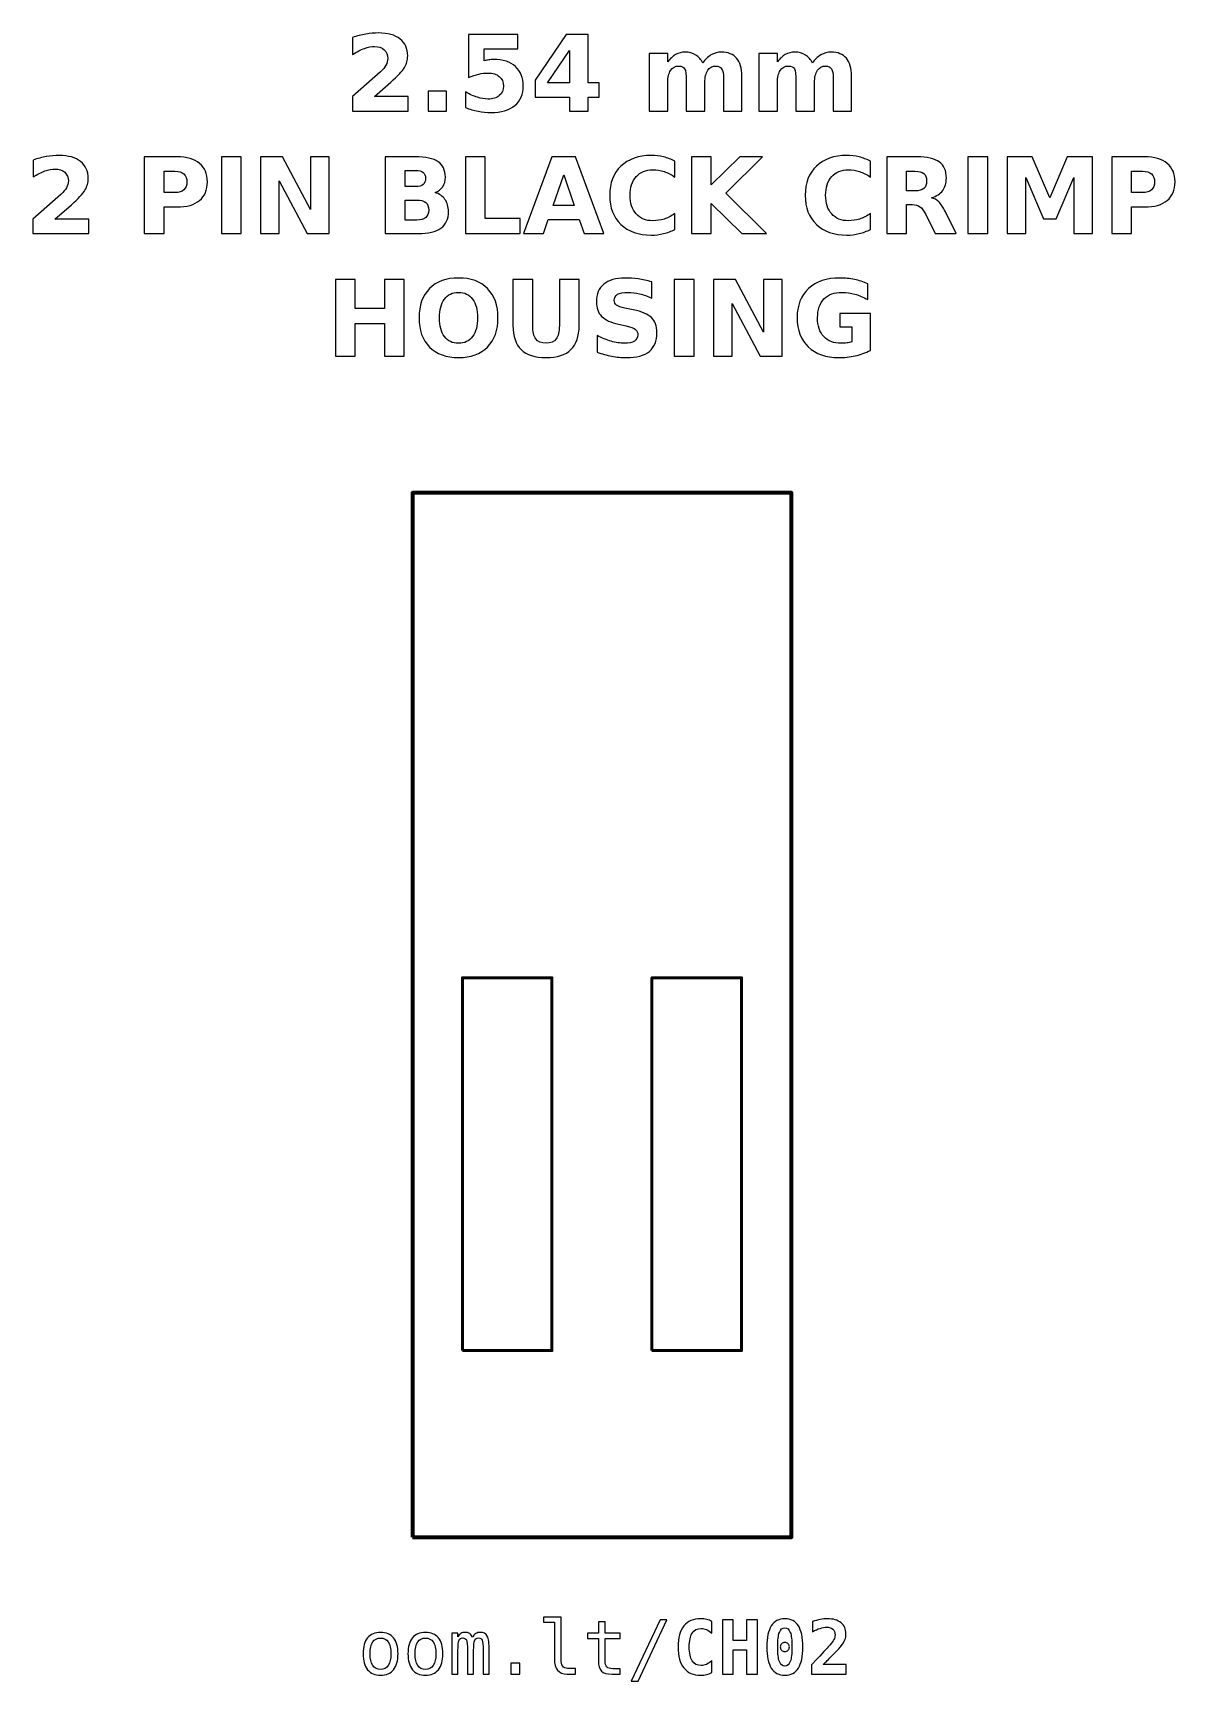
# Model space of a CAD drawing. Header units: centimetres. Extents: x -11.26 to -9.73, y -15.74 to -13.53.
import ezdxf

# ---------------------------------------------------------------- set-up
doc = ezdxf.new("R2010")
doc.units = ezdxf.units.CM
doc.header["$MEASUREMENT"] = 0
doc.layers.add('Layer 1', color=7, linetype='Continuous')

msp = doc.modelspace()

# ---------------------------------------------------------------- linework, layer by layer
at = {"layer": 'Layer 1', "color": 7, "lineweight": 100}
msp.add_lwpolyline([(-10.754, -15.55), (-10.246, -15.55), (-10.246, -14.15), (-10.754, -14.15), (-10.754, -15.55)], close=True, dxfattribs=at)
at = {"layer": 'Layer 1', "color": 7, "lineweight": 50}
for points in [[(-10.687, -15.3), (-10.567, -15.3), (-10.567, -14.8), (-10.687, -14.8), (-10.687, -15.3)], [(-10.433, -15.3), (-10.313, -15.3), (-10.313, -14.8), (-10.433, -14.8), (-10.433, -15.3)]]:
    msp.add_lwpolyline(points, close=True, dxfattribs=at)
at = {"layer": 'Layer 1', "color": 250}
for points, knots in [([(-10.80503, -13.61872), (-10.80503, -13.61872), (-10.75975, -13.61872), (-10.75975, -13.61872), (-10.75975, -13.61872), (-10.75975, -13.61872), (-10.75975, -13.63822), (-10.75975, -13.63822), (-10.75975, -13.63822), (-10.75975, -13.63822), (-10.83452, -13.63822), (-10.83452, -13.63822), (-10.83452, -13.63822), (-10.83452, -13.63822), (-10.83452, -13.61872), (-10.83452, -13.61872), (-10.83452, -13.61872), (-10.83452, -13.61872), (-10.79696, -13.58559), (-10.79696, -13.58559), (-10.79696, -13.58559), (-10.7936, -13.58255), (-10.79113, -13.57959), (-10.78953, -13.5767), (-10.78953, -13.5767), (-10.78791, -13.5738), (-10.78711, -13.57079), (-10.78711, -13.56766), (-10.78711, -13.56766), (-10.78711, -13.56284), (-10.78873, -13.55896), (-10.79197, -13.55602), (-10.79197, -13.55602), (-10.7952, -13.55308), (-10.7995, -13.55163), (-10.80489, -13.55163), (-10.80489, -13.55163), (-10.80902, -13.55163), (-10.81354, -13.55252), (-10.81846, -13.55428), (-10.81846, -13.55428), (-10.82337, -13.55605), (-10.82864, -13.55868), (-10.83424, -13.56216), (-10.83424, -13.56216), (-10.83424, -13.56216), (-10.83424, -13.53956), (-10.83424, -13.53956), (-10.83424, -13.53956), (-10.82826, -13.53759), (-10.82236, -13.53608), (-10.81653, -13.53505), (-10.81653, -13.53505), (-10.81069, -13.53401), (-10.80498, -13.53349), (-10.79936, -13.53349), (-10.79936, -13.53349), (-10.78706, -13.53349), (-10.77749, -13.5362), (-10.77067, -13.54163), (-10.77067, -13.54163), (-10.76385, -13.54704), (-10.76044, -13.55459), (-10.76044, -13.5643), (-10.76044, -13.5643), (-10.76044, -13.5699), (-10.76189, -13.57512), (-10.76479, -13.57997), (-10.76479, -13.57997), (-10.76768, -13.58481), (-10.77377, -13.5913), (-10.78304, -13.59944), (-10.78304, -13.59944), (-10.78304, -13.59944), (-10.80503, -13.61872), (-10.80503, -13.61872)], [0, 0, 0, 0, 0.0526316, 0.0526316, 0.0526316, 0.0526316, 0.1052632, 0.1052632, 0.1052632, 0.1052632, 0.1578947, 0.1578947, 0.1578947, 0.1578947, 0.2105263, 0.2105263, 0.2105263, 0.2105263, 0.2631579, 0.2631579, 0.2631579, 0.2631579, 0.3157895, 0.3157895, 0.3157895, 0.3157895, 0.3684211, 0.3684211, 0.3684211, 0.3684211, 0.4210526, 0.4210526, 0.4210526, 0.4210526, 0.4736842, 0.4736842, 0.4736842, 0.4736842, 0.5263158, 0.5263158, 0.5263158, 0.5263158, 0.5789474, 0.5789474, 0.5789474, 0.5789474, 0.6315789, 0.6315789, 0.6315789, 0.6315789, 0.6842105, 0.6842105, 0.6842105, 0.6842105, 0.7368421, 0.7368421, 0.7368421, 0.7368421, 0.7894737, 0.7894737, 0.7894737, 0.7894737, 0.8421053, 0.8421053, 0.8421053, 0.8421053, 0.8947368, 0.8947368, 0.8947368, 0.8947368, 0.9473684, 0.9473684, 0.9473684, 0.9473684, 1, 1, 1, 1]), ([(-10.67894, -13.53535), (-10.67894, -13.53535), (-10.613, -13.53535), (-10.613, -13.53535), (-10.613, -13.53535), (-10.613, -13.53535), (-10.613, -13.55485), (-10.613, -13.55485), (-10.613, -13.55485), (-10.613, -13.55485), (-10.6578, -13.55485), (-10.6578, -13.55485), (-10.6578, -13.55485), (-10.6578, -13.55485), (-10.6578, -13.57077), (-10.6578, -13.57077), (-10.6578, -13.57077), (-10.65578, -13.57023), (-10.65375, -13.56981), (-10.65171, -13.5695), (-10.65171, -13.5695), (-10.64966, -13.56919), (-10.64752, -13.56905), (-10.64533, -13.56905), (-10.64533, -13.56905), (-10.63278, -13.56905), (-10.62302, -13.57218), (-10.61603, -13.57846), (-10.61603, -13.57846), (-10.60905, -13.58472), (-10.60557, -13.59346), (-10.60557, -13.60466), (-10.60557, -13.60466), (-10.60557, -13.61578), (-10.60938, -13.62449), (-10.61697, -13.63079), (-10.61697, -13.63079), (-10.62457, -13.63707), (-10.63513, -13.64022), (-10.64863, -13.64022), (-10.64863, -13.64022), (-10.65446, -13.64022), (-10.66025, -13.63965), (-10.66596, -13.63853), (-10.66596, -13.63853), (-10.67168, -13.6374), (-10.67737, -13.6357), (-10.68301, -13.6334), (-10.68301, -13.6334), (-10.68301, -13.6334), (-10.68301, -13.61251), (-10.68301, -13.61251), (-10.68301, -13.61251), (-10.67741, -13.61574), (-10.6721, -13.61814), (-10.66707, -13.61973), (-10.66707, -13.61973), (-10.66203, -13.62136), (-10.65728, -13.62216), (-10.65284, -13.62216), (-10.65284, -13.62216), (-10.64639, -13.62216), (-10.64134, -13.62058), (-10.63764, -13.61743), (-10.63764, -13.61743), (-10.63395, -13.6143), (-10.63209, -13.61005), (-10.63209, -13.60466), (-10.63209, -13.60466), (-10.63209, -13.59925), (-10.63395, -13.59499), (-10.63764, -13.59187), (-10.63764, -13.59187), (-10.64134, -13.58874), (-10.64639, -13.58719), (-10.65284, -13.58719), (-10.65284, -13.58719), (-10.65665, -13.58719), (-10.66072, -13.58768), (-10.66502, -13.58867), (-10.66502, -13.58867), (-10.66935, -13.58965), (-10.67398, -13.59118), (-10.67894, -13.59325), (-10.67894, -13.59325), (-10.67894, -13.59325), (-10.67894, -13.53535), (-10.67894, -13.53535)], [0, 0, 0, 0, 0.0454545, 0.0454545, 0.0454545, 0.0454545, 0.0909091, 0.0909091, 0.0909091, 0.0909091, 0.1363636, 0.1363636, 0.1363636, 0.1363636, 0.1818182, 0.1818182, 0.1818182, 0.1818182, 0.2272727, 0.2272727, 0.2272727, 0.2272727, 0.2727273, 0.2727273, 0.2727273, 0.2727273, 0.3181818, 0.3181818, 0.3181818, 0.3181818, 0.3636364, 0.3636364, 0.3636364, 0.3636364, 0.4090909, 0.4090909, 0.4090909, 0.4090909, 0.4545455, 0.4545455, 0.4545455, 0.4545455, 0.5, 0.5, 0.5, 0.5, 0.5454545, 0.5454545, 0.5454545, 0.5454545, 0.5909091, 0.5909091, 0.5909091, 0.5909091, 0.6363636, 0.6363636, 0.6363636, 0.6363636, 0.6818182, 0.6818182, 0.6818182, 0.6818182, 0.7272727, 0.7272727, 0.7272727, 0.7272727, 0.7727273, 0.7727273, 0.7727273, 0.7727273, 0.8181818, 0.8181818, 0.8181818, 0.8181818, 0.8636364, 0.8636364, 0.8636364, 0.8636364, 0.9090909, 0.9090909, 0.9090909, 0.9090909, 0.9545455, 0.9545455, 0.9545455, 0.9545455, 1, 1, 1, 1]), ([(-10.54816, -13.53535), (-10.54816, -13.53535), (-10.51866, -13.53535), (-10.51866, -13.53535), (-10.51866, -13.53535), (-10.51866, -13.53535), (-10.51866, -13.60026), (-10.51866, -13.60026), (-10.51866, -13.60026), (-10.51866, -13.60026), (-10.50399, -13.60026), (-10.50399, -13.60026), (-10.50399, -13.60026), (-10.50399, -13.60026), (-10.50399, -13.61948), (-10.50399, -13.61948), (-10.50399, -13.61948), (-10.50399, -13.61948), (-10.51866, -13.61948), (-10.51866, -13.61948), (-10.51866, -13.61948), (-10.51866, -13.61948), (-10.51866, -13.63822), (-10.51866, -13.63822), (-10.51866, -13.63822), (-10.51866, -13.63822), (-10.54373, -13.63822), (-10.54373, -13.63822), (-10.54373, -13.63822), (-10.54373, -13.63822), (-10.54373, -13.61948), (-10.54373, -13.61948), (-10.54373, -13.61948), (-10.54373, -13.61948), (-10.58936, -13.61948), (-10.58936, -13.61948), (-10.58936, -13.61948), (-10.58936, -13.61948), (-10.58936, -13.59673), (-10.58936, -13.59673), (-10.58936, -13.59673), (-10.58936, -13.59673), (-10.54816, -13.53535), (-10.54816, -13.53535)], [0, 0, 0, 0, 0.0909091, 0.0909091, 0.0909091, 0.0909091, 0.1818182, 0.1818182, 0.1818182, 0.1818182, 0.2727273, 0.2727273, 0.2727273, 0.2727273, 0.3636364, 0.3636364, 0.3636364, 0.3636364, 0.4545455, 0.4545455, 0.4545455, 0.4545455, 0.5454545, 0.5454545, 0.5454545, 0.5454545, 0.6363636, 0.6363636, 0.6363636, 0.6363636, 0.7272727, 0.7272727, 0.7272727, 0.7272727, 0.8181818, 0.8181818, 0.8181818, 0.8181818, 0.9090909, 0.9090909, 0.9090909, 0.9090909, 1, 1, 1, 1]), ([(-10.54373, -13.5572), (-10.54373, -13.5572), (-10.57283, -13.60026), (-10.57283, -13.60026), (-10.57283, -13.60026), (-10.57283, -13.60026), (-10.54373, -13.60026), (-10.54373, -13.60026), (-10.54373, -13.60026), (-10.54373, -13.60026), (-10.54373, -13.5572), (-10.54373, -13.5572)], [0, 0, 0, 0, 0.3333333, 0.3333333, 0.3333333, 0.3333333, 0.6666667, 0.6666667, 0.6666667, 0.6666667, 1, 1, 1, 1]), ([(-10.36502, -13.57387), (-10.36189, -13.5691), (-10.3582, -13.56545), (-10.35389, -13.56296), (-10.35389, -13.56296), (-10.34959, -13.56044), (-10.34489, -13.5592), (-10.33974, -13.5592), (-10.33974, -13.5592), (-10.33087, -13.5592), (-10.32412, -13.56193), (-10.31949, -13.56741), (-10.31949, -13.56741), (-10.31485, -13.57286), (-10.31252, -13.58081), (-10.31252, -13.59123), (-10.31252, -13.59123), (-10.31252, -13.59123), (-10.31252, -13.63822), (-10.31252, -13.63822), (-10.31252, -13.63822), (-10.31252, -13.63822), (-10.33734, -13.63822), (-10.33734, -13.63822), (-10.33734, -13.63822), (-10.33734, -13.63822), (-10.33734, -13.59798), (-10.33734, -13.59798), (-10.33734, -13.59798), (-10.33729, -13.59739), (-10.33727, -13.59678), (-10.33724, -13.59612), (-10.33724, -13.59612), (-10.33722, -13.59549), (-10.3372, -13.59457), (-10.3372, -13.59337), (-10.3372, -13.59337), (-10.3372, -13.58791), (-10.33799, -13.58394), (-10.33962, -13.58149), (-10.33962, -13.58149), (-10.34122, -13.57902), (-10.3438, -13.5778), (-10.34738, -13.5778), (-10.34738, -13.5778), (-10.35208, -13.5778), (-10.35568, -13.57973), (-10.35824, -13.58359), (-10.35824, -13.58359), (-10.36078, -13.58744), (-10.3621, -13.59302), (-10.3622, -13.60033), (-10.3622, -13.60033), (-10.3622, -13.60033), (-10.3622, -13.63822), (-10.3622, -13.63822), (-10.3622, -13.63822), (-10.3622, -13.63822), (-10.38701, -13.63822), (-10.38701, -13.63822), (-10.38701, -13.63822), (-10.38701, -13.63822), (-10.38701, -13.59798), (-10.38701, -13.59798), (-10.38701, -13.59798), (-10.38701, -13.58944), (-10.38774, -13.58394), (-10.38922, -13.58149), (-10.38922, -13.58149), (-10.39068, -13.57902), (-10.39329, -13.5778), (-10.39705, -13.5778), (-10.39705, -13.5778), (-10.4018, -13.5778), (-10.40545, -13.57975), (-10.40801, -13.58363), (-10.40801, -13.58363), (-10.41057, -13.58751), (-10.41187, -13.59304), (-10.41187, -13.60026), (-10.41187, -13.60026), (-10.41187, -13.60026), (-10.41187, -13.63822), (-10.41187, -13.63822), (-10.41187, -13.63822), (-10.41187, -13.63822), (-10.43668, -13.63822), (-10.43668, -13.63822), (-10.43668, -13.63822), (-10.43668, -13.63822), (-10.43668, -13.56106), (-10.43668, -13.56106), (-10.43668, -13.56106), (-10.43668, -13.56106), (-10.41187, -13.56106), (-10.41187, -13.56106), (-10.41187, -13.56106), (-10.41187, -13.56106), (-10.41187, -13.57237), (-10.41187, -13.57237), (-10.41187, -13.57237), (-10.40883, -13.56799), (-10.40535, -13.56473), (-10.40142, -13.56251), (-10.40142, -13.56251), (-10.3975, -13.5603), (-10.39317, -13.5592), (-10.38844, -13.5592), (-10.38844, -13.5592), (-10.38313, -13.5592), (-10.3784, -13.56049), (-10.37433, -13.56306), (-10.37433, -13.56306), (-10.37024, -13.56564), (-10.36713, -13.56924), (-10.36502, -13.57387)], [0, 0, 0, 0, 0.0344828, 0.0344828, 0.0344828, 0.0344828, 0.0689655, 0.0689655, 0.0689655, 0.0689655, 0.1034483, 0.1034483, 0.1034483, 0.1034483, 0.137931, 0.137931, 0.137931, 0.137931, 0.1724138, 0.1724138, 0.1724138, 0.1724138, 0.2068966, 0.2068966, 0.2068966, 0.2068966, 0.2413793, 0.2413793, 0.2413793, 0.2413793, 0.2758621, 0.2758621, 0.2758621, 0.2758621, 0.3103448, 0.3103448, 0.3103448, 0.3103448, 0.3448276, 0.3448276, 0.3448276, 0.3448276, 0.3793103, 0.3793103, 0.3793103, 0.3793103, 0.4137931, 0.4137931, 0.4137931, 0.4137931, 0.4482759, 0.4482759, 0.4482759, 0.4482759, 0.4827586, 0.4827586, 0.4827586, 0.4827586, 0.5172414, 0.5172414, 0.5172414, 0.5172414, 0.5517241, 0.5517241, 0.5517241, 0.5517241, 0.5862069, 0.5862069, 0.5862069, 0.5862069, 0.6206897, 0.6206897, 0.6206897, 0.6206897, 0.6551724, 0.6551724, 0.6551724, 0.6551724, 0.6896552, 0.6896552, 0.6896552, 0.6896552, 0.7241379, 0.7241379, 0.7241379, 0.7241379, 0.7586207, 0.7586207, 0.7586207, 0.7586207, 0.7931034, 0.7931034, 0.7931034, 0.7931034, 0.8275862, 0.8275862, 0.8275862, 0.8275862, 0.862069, 0.862069, 0.862069, 0.862069, 0.8965517, 0.8965517, 0.8965517, 0.8965517, 0.9310345, 0.9310345, 0.9310345, 0.9310345, 0.9655172, 0.9655172, 0.9655172, 0.9655172, 1, 1, 1, 1]), ([(-10.21798, -13.57387), (-10.21485, -13.5691), (-10.21116, -13.56545), (-10.20685, -13.56296), (-10.20685, -13.56296), (-10.20255, -13.56044), (-10.19785, -13.5592), (-10.1927, -13.5592), (-10.1927, -13.5592), (-10.18383, -13.5592), (-10.17708, -13.56193), (-10.17245, -13.56741), (-10.17245, -13.56741), (-10.16781, -13.57286), (-10.16548, -13.58081), (-10.16548, -13.59123), (-10.16548, -13.59123), (-10.16548, -13.59123), (-10.16548, -13.63822), (-10.16548, -13.63822), (-10.16548, -13.63822), (-10.16548, -13.63822), (-10.1903, -13.63822), (-10.1903, -13.63822), (-10.1903, -13.63822), (-10.1903, -13.63822), (-10.1903, -13.59798), (-10.1903, -13.59798), (-10.1903, -13.59798), (-10.19025, -13.59739), (-10.19023, -13.59678), (-10.1902, -13.59612), (-10.1902, -13.59612), (-10.19018, -13.59549), (-10.19016, -13.59457), (-10.19016, -13.59337), (-10.19016, -13.59337), (-10.19016, -13.58791), (-10.19095, -13.58394), (-10.19258, -13.58149), (-10.19258, -13.58149), (-10.19418, -13.57902), (-10.19676, -13.5778), (-10.20034, -13.5778), (-10.20034, -13.5778), (-10.20504, -13.5778), (-10.20864, -13.57973), (-10.2112, -13.58359), (-10.2112, -13.58359), (-10.21374, -13.58744), (-10.21506, -13.59302), (-10.21516, -13.60033), (-10.21516, -13.60033), (-10.21516, -13.60033), (-10.21516, -13.63822), (-10.21516, -13.63822), (-10.21516, -13.63822), (-10.21516, -13.63822), (-10.23997, -13.63822), (-10.23997, -13.63822), (-10.23997, -13.63822), (-10.23997, -13.63822), (-10.23997, -13.59798), (-10.23997, -13.59798), (-10.23997, -13.59798), (-10.23997, -13.58944), (-10.2407, -13.58394), (-10.24218, -13.58149), (-10.24218, -13.58149), (-10.24364, -13.57902), (-10.24625, -13.5778), (-10.25001, -13.5778), (-10.25001, -13.5778), (-10.25476, -13.5778), (-10.25841, -13.57975), (-10.26097, -13.58363), (-10.26097, -13.58363), (-10.26353, -13.58751), (-10.26483, -13.59304), (-10.26483, -13.60026), (-10.26483, -13.60026), (-10.26483, -13.60026), (-10.26483, -13.63822), (-10.26483, -13.63822), (-10.26483, -13.63822), (-10.26483, -13.63822), (-10.28964, -13.63822), (-10.28964, -13.63822), (-10.28964, -13.63822), (-10.28964, -13.63822), (-10.28964, -13.56106), (-10.28964, -13.56106), (-10.28964, -13.56106), (-10.28964, -13.56106), (-10.26483, -13.56106), (-10.26483, -13.56106), (-10.26483, -13.56106), (-10.26483, -13.56106), (-10.26483, -13.57237), (-10.26483, -13.57237), (-10.26483, -13.57237), (-10.26179, -13.56799), (-10.25831, -13.56473), (-10.25438, -13.56251), (-10.25438, -13.56251), (-10.25046, -13.5603), (-10.24613, -13.5592), (-10.2414, -13.5592), (-10.2414, -13.5592), (-10.23609, -13.5592), (-10.23136, -13.56049), (-10.22729, -13.56306), (-10.22729, -13.56306), (-10.2232, -13.56564), (-10.22009, -13.56924), (-10.21798, -13.57387)], [0, 0, 0, 0, 0.0344828, 0.0344828, 0.0344828, 0.0344828, 0.0689655, 0.0689655, 0.0689655, 0.0689655, 0.1034483, 0.1034483, 0.1034483, 0.1034483, 0.137931, 0.137931, 0.137931, 0.137931, 0.1724138, 0.1724138, 0.1724138, 0.1724138, 0.2068966, 0.2068966, 0.2068966, 0.2068966, 0.2413793, 0.2413793, 0.2413793, 0.2413793, 0.2758621, 0.2758621, 0.2758621, 0.2758621, 0.3103448, 0.3103448, 0.3103448, 0.3103448, 0.3448276, 0.3448276, 0.3448276, 0.3448276, 0.3793103, 0.3793103, 0.3793103, 0.3793103, 0.4137931, 0.4137931, 0.4137931, 0.4137931, 0.4482759, 0.4482759, 0.4482759, 0.4482759, 0.4827586, 0.4827586, 0.4827586, 0.4827586, 0.5172414, 0.5172414, 0.5172414, 0.5172414, 0.5517241, 0.5517241, 0.5517241, 0.5517241, 0.5862069, 0.5862069, 0.5862069, 0.5862069, 0.6206897, 0.6206897, 0.6206897, 0.6206897, 0.6551724, 0.6551724, 0.6551724, 0.6551724, 0.6896552, 0.6896552, 0.6896552, 0.6896552, 0.7241379, 0.7241379, 0.7241379, 0.7241379, 0.7586207, 0.7586207, 0.7586207, 0.7586207, 0.7931034, 0.7931034, 0.7931034, 0.7931034, 0.8275862, 0.8275862, 0.8275862, 0.8275862, 0.862069, 0.862069, 0.862069, 0.862069, 0.8965517, 0.8965517, 0.8965517, 0.8965517, 0.9310345, 0.9310345, 0.9310345, 0.9310345, 0.9655172, 0.9655172, 0.9655172, 0.9655172, 1, 1, 1, 1]), ([(-10.73311, -13.61155), (-10.73311, -13.61155), (-10.70829, -13.61155), (-10.70829, -13.61155), (-10.70829, -13.61155), (-10.70829, -13.61155), (-10.70829, -13.63822), (-10.70829, -13.63822), (-10.70829, -13.63822), (-10.70829, -13.63822), (-10.73311, -13.63822), (-10.73311, -13.63822), (-10.73311, -13.63822), (-10.73311, -13.63822), (-10.73311, -13.61155), (-10.73311, -13.61155)], [0, 0, 0, 0, 0.25, 0.25, 0.25, 0.25, 0.5, 0.5, 0.5, 0.5, 0.75, 0.75, 0.75, 0.75, 1, 1, 1, 1]), ([(-11.23318, -13.78297), (-11.23318, -13.78297), (-11.1879, -13.78297), (-11.1879, -13.78297), (-11.1879, -13.78297), (-11.1879, -13.78297), (-11.1879, -13.80247), (-11.1879, -13.80247), (-11.1879, -13.80247), (-11.1879, -13.80247), (-11.26267, -13.80247), (-11.26267, -13.80247), (-11.26267, -13.80247), (-11.26267, -13.80247), (-11.26267, -13.78297), (-11.26267, -13.78297), (-11.26267, -13.78297), (-11.26267, -13.78297), (-11.22511, -13.74984), (-11.22511, -13.74984), (-11.22511, -13.74984), (-11.22175, -13.7468), (-11.21928, -13.74384), (-11.21768, -13.74095), (-11.21768, -13.74095), (-11.21606, -13.73805), (-11.21526, -13.73504), (-11.21526, -13.73191), (-11.21526, -13.73191), (-11.21526, -13.72709), (-11.21688, -13.72321), (-11.22012, -13.72027), (-11.22012, -13.72027), (-11.22335, -13.71733), (-11.22765, -13.71588), (-11.23304, -13.71588), (-11.23304, -13.71588), (-11.23717, -13.71588), (-11.24169, -13.71677), (-11.24661, -13.71853), (-11.24661, -13.71853), (-11.25152, -13.7203), (-11.25679, -13.72293), (-11.26239, -13.72641), (-11.26239, -13.72641), (-11.26239, -13.72641), (-11.26239, -13.70381), (-11.26239, -13.70381), (-11.26239, -13.70381), (-11.25641, -13.70184), (-11.25051, -13.70033), (-11.24468, -13.6993), (-11.24468, -13.6993), (-11.23884, -13.69826), (-11.23313, -13.69774), (-11.22751, -13.69774), (-11.22751, -13.69774), (-11.21521, -13.69774), (-11.20564, -13.70045), (-11.19882, -13.70588), (-11.19882, -13.70588), (-11.192, -13.71129), (-11.18859, -13.71884), (-11.18859, -13.72855), (-11.18859, -13.72855), (-11.18859, -13.73415), (-11.19004, -13.73937), (-11.19294, -13.74422), (-11.19294, -13.74422), (-11.19583, -13.74906), (-11.20192, -13.75555), (-11.21119, -13.76369), (-11.21119, -13.76369), (-11.21119, -13.76369), (-11.23318, -13.78297), (-11.23318, -13.78297)], [0, 0, 0, 0, 0.0526316, 0.0526316, 0.0526316, 0.0526316, 0.1052632, 0.1052632, 0.1052632, 0.1052632, 0.1578947, 0.1578947, 0.1578947, 0.1578947, 0.2105263, 0.2105263, 0.2105263, 0.2105263, 0.2631579, 0.2631579, 0.2631579, 0.2631579, 0.3157895, 0.3157895, 0.3157895, 0.3157895, 0.3684211, 0.3684211, 0.3684211, 0.3684211, 0.4210526, 0.4210526, 0.4210526, 0.4210526, 0.4736842, 0.4736842, 0.4736842, 0.4736842, 0.5263158, 0.5263158, 0.5263158, 0.5263158, 0.5789474, 0.5789474, 0.5789474, 0.5789474, 0.6315789, 0.6315789, 0.6315789, 0.6315789, 0.6842105, 0.6842105, 0.6842105, 0.6842105, 0.7368421, 0.7368421, 0.7368421, 0.7368421, 0.7894737, 0.7894737, 0.7894737, 0.7894737, 0.8421053, 0.8421053, 0.8421053, 0.8421053, 0.8947368, 0.8947368, 0.8947368, 0.8947368, 0.9473684, 0.9473684, 0.9473684, 0.9473684, 1, 1, 1, 1]), ([(-10.40218, -13.79683), (-10.40704, -13.79934), (-10.41212, -13.80125), (-10.41742, -13.80254), (-10.41742, -13.80254), (-10.42268, -13.80383), (-10.42821, -13.80447), (-10.43395, -13.80447), (-10.43395, -13.80447), (-10.45107, -13.80447), (-10.46464, -13.79967), (-10.47466, -13.7901), (-10.47466, -13.7901), (-10.48468, -13.78053), (-10.48969, -13.76755), (-10.48969, -13.75113), (-10.48969, -13.75113), (-10.48969, -13.73469), (-10.48468, -13.72168), (-10.47466, -13.71211), (-10.47466, -13.71211), (-10.46464, -13.70254), (-10.45107, -13.69774), (-10.43395, -13.69774), (-10.43395, -13.69774), (-10.42821, -13.69774), (-10.42268, -13.69838), (-10.41742, -13.69967), (-10.41742, -13.69967), (-10.41212, -13.70096), (-10.40704, -13.70287), (-10.40218, -13.70539), (-10.40218, -13.70539), (-10.40218, -13.70539), (-10.40218, -13.72667), (-10.40218, -13.72667), (-10.40218, -13.72667), (-10.40709, -13.72331), (-10.41194, -13.72086), (-10.41671, -13.71931), (-10.41671, -13.71931), (-10.42148, -13.71773), (-10.42652, -13.71696), (-10.43181, -13.71696), (-10.43181, -13.71696), (-10.44126, -13.71696), (-10.44872, -13.71999), (-10.45413, -13.72606), (-10.45413, -13.72606), (-10.45956, -13.73213), (-10.46227, -13.74048), (-10.46227, -13.75113), (-10.46227, -13.75113), (-10.46227, -13.76176), (-10.45956, -13.77009), (-10.45413, -13.77615), (-10.45413, -13.77615), (-10.44872, -13.78222), (-10.44126, -13.78525), (-10.43181, -13.78525), (-10.43181, -13.78525), (-10.42652, -13.78525), (-10.42148, -13.78448), (-10.41671, -13.7829), (-10.41671, -13.7829), (-10.41194, -13.78135), (-10.40709, -13.7789), (-10.40218, -13.77554), (-10.40218, -13.77554), (-10.40218, -13.77554), (-10.40218, -13.79683), (-10.40218, -13.79683)], [0, 0, 0, 0, 0.0555556, 0.0555556, 0.0555556, 0.0555556, 0.1111111, 0.1111111, 0.1111111, 0.1111111, 0.1666667, 0.1666667, 0.1666667, 0.1666667, 0.2222222, 0.2222222, 0.2222222, 0.2222222, 0.2777778, 0.2777778, 0.2777778, 0.2777778, 0.3333333, 0.3333333, 0.3333333, 0.3333333, 0.3888889, 0.3888889, 0.3888889, 0.3888889, 0.4444444, 0.4444444, 0.4444444, 0.4444444, 0.5, 0.5, 0.5, 0.5, 0.5555556, 0.5555556, 0.5555556, 0.5555556, 0.6111111, 0.6111111, 0.6111111, 0.6111111, 0.6666667, 0.6666667, 0.6666667, 0.6666667, 0.7222222, 0.7222222, 0.7222222, 0.7222222, 0.7777778, 0.7777778, 0.7777778, 0.7777778, 0.8333333, 0.8333333, 0.8333333, 0.8333333, 0.8888889, 0.8888889, 0.8888889, 0.8888889, 0.9444444, 0.9444444, 0.9444444, 0.9444444, 1, 1, 1, 1]), ([(-10.14016, -13.79683), (-10.14502, -13.79934), (-10.1501, -13.80125), (-10.1554, -13.80254), (-10.1554, -13.80254), (-10.16066, -13.80383), (-10.16619, -13.80447), (-10.17193, -13.80447), (-10.17193, -13.80447), (-10.18905, -13.80447), (-10.20262, -13.79967), (-10.21264, -13.7901), (-10.21264, -13.7901), (-10.22266, -13.78053), (-10.22767, -13.76755), (-10.22767, -13.75113), (-10.22767, -13.75113), (-10.22767, -13.73469), (-10.22266, -13.72168), (-10.21264, -13.71211), (-10.21264, -13.71211), (-10.20262, -13.70254), (-10.18905, -13.69774), (-10.17193, -13.69774), (-10.17193, -13.69774), (-10.16619, -13.69774), (-10.16066, -13.69838), (-10.1554, -13.69967), (-10.1554, -13.69967), (-10.1501, -13.70096), (-10.14502, -13.70287), (-10.14016, -13.70539), (-10.14016, -13.70539), (-10.14016, -13.70539), (-10.14016, -13.72667), (-10.14016, -13.72667), (-10.14016, -13.72667), (-10.14507, -13.72331), (-10.14992, -13.72086), (-10.15469, -13.71931), (-10.15469, -13.71931), (-10.15946, -13.71773), (-10.1645, -13.71696), (-10.16979, -13.71696), (-10.16979, -13.71696), (-10.17924, -13.71696), (-10.1867, -13.71999), (-10.19211, -13.72606), (-10.19211, -13.72606), (-10.19754, -13.73213), (-10.20025, -13.74048), (-10.20025, -13.75113), (-10.20025, -13.75113), (-10.20025, -13.76176), (-10.19754, -13.77009), (-10.19211, -13.77615), (-10.19211, -13.77615), (-10.1867, -13.78222), (-10.17924, -13.78525), (-10.16979, -13.78525), (-10.16979, -13.78525), (-10.1645, -13.78525), (-10.15946, -13.78448), (-10.15469, -13.7829), (-10.15469, -13.7829), (-10.14992, -13.78135), (-10.14507, -13.7789), (-10.14016, -13.77554), (-10.14016, -13.77554), (-10.14016, -13.77554), (-10.14016, -13.79683), (-10.14016, -13.79683)], [0, 0, 0, 0, 0.0555556, 0.0555556, 0.0555556, 0.0555556, 0.1111111, 0.1111111, 0.1111111, 0.1111111, 0.1666667, 0.1666667, 0.1666667, 0.1666667, 0.2222222, 0.2222222, 0.2222222, 0.2222222, 0.2777778, 0.2777778, 0.2777778, 0.2777778, 0.3333333, 0.3333333, 0.3333333, 0.3333333, 0.3888889, 0.3888889, 0.3888889, 0.3888889, 0.4444444, 0.4444444, 0.4444444, 0.4444444, 0.5, 0.5, 0.5, 0.5, 0.5555556, 0.5555556, 0.5555556, 0.5555556, 0.6111111, 0.6111111, 0.6111111, 0.6111111, 0.6666667, 0.6666667, 0.6666667, 0.6666667, 0.7222222, 0.7222222, 0.7222222, 0.7222222, 0.7777778, 0.7777778, 0.7777778, 0.7777778, 0.8333333, 0.8333333, 0.8333333, 0.8333333, 0.8888889, 0.8888889, 0.8888889, 0.8888889, 0.9444444, 0.9444444, 0.9444444, 0.9444444, 1, 1, 1, 1]), ([(-11.11356, -13.6996), (-11.11356, -13.6996), (-11.06954, -13.6996), (-11.06954, -13.6996), (-11.06954, -13.6996), (-11.05644, -13.6996), (-11.04639, -13.70252), (-11.03938, -13.70833), (-11.03938, -13.70833), (-11.03238, -13.71414), (-11.02887, -13.72241), (-11.02887, -13.73316), (-11.02887, -13.73316), (-11.02887, -13.74393), (-11.03238, -13.75223), (-11.03938, -13.75804), (-11.03938, -13.75804), (-11.04639, -13.76385), (-11.05644, -13.76677), (-11.06954, -13.76677), (-11.06954, -13.76677), (-11.06954, -13.76677), (-11.08703, -13.76677), (-11.08703, -13.76677), (-11.08703, -13.76677), (-11.08703, -13.76677), (-11.08703, -13.80247), (-11.08703, -13.80247), (-11.08703, -13.80247), (-11.08703, -13.80247), (-11.11356, -13.80247), (-11.11356, -13.80247), (-11.11356, -13.80247), (-11.11356, -13.80247), (-11.11356, -13.6996), (-11.11356, -13.6996)], [0, 0, 0, 0, 0.1111111, 0.1111111, 0.1111111, 0.1111111, 0.2222222, 0.2222222, 0.2222222, 0.2222222, 0.3333333, 0.3333333, 0.3333333, 0.3333333, 0.4444444, 0.4444444, 0.4444444, 0.4444444, 0.5555556, 0.5555556, 0.5555556, 0.5555556, 0.6666667, 0.6666667, 0.6666667, 0.6666667, 0.7777778, 0.7777778, 0.7777778, 0.7777778, 0.8888889, 0.8888889, 0.8888889, 0.8888889, 1, 1, 1, 1]), ([(-11.08703, -13.71882), (-11.08703, -13.71882), (-11.08703, -13.74755), (-11.08703, -13.74755), (-11.08703, -13.74755), (-11.08703, -13.74755), (-11.07236, -13.74755), (-11.07236, -13.74755), (-11.07236, -13.74755), (-11.06721, -13.74755), (-11.06323, -13.74631), (-11.06043, -13.74379), (-11.06043, -13.74379), (-11.05763, -13.7413), (-11.05622, -13.73775), (-11.05622, -13.73316), (-11.05622, -13.73316), (-11.05622, -13.72855), (-11.05763, -13.72502), (-11.06043, -13.72253), (-11.06043, -13.72253), (-11.06323, -13.72006), (-11.06721, -13.71882), (-11.07236, -13.71882), (-11.07236, -13.71882), (-11.07236, -13.71882), (-11.08703, -13.71882), (-11.08703, -13.71882)], [0, 0, 0, 0, 0.1428571, 0.1428571, 0.1428571, 0.1428571, 0.2857143, 0.2857143, 0.2857143, 0.2857143, 0.4285714, 0.4285714, 0.4285714, 0.4285714, 0.5714286, 0.5714286, 0.5714286, 0.5714286, 0.7142857, 0.7142857, 0.7142857, 0.7142857, 0.8571429, 0.8571429, 0.8571429, 0.8571429, 1, 1, 1, 1]), ([(-11.01015, -13.6996), (-11.01015, -13.6996), (-10.98362, -13.6996), (-10.98362, -13.6996), (-10.98362, -13.6996), (-10.98362, -13.6996), (-10.98362, -13.80247), (-10.98362, -13.80247), (-10.98362, -13.80247), (-10.98362, -13.80247), (-11.01015, -13.80247), (-11.01015, -13.80247), (-11.01015, -13.80247), (-11.01015, -13.80247), (-11.01015, -13.6996), (-11.01015, -13.6996)], [0, 0, 0, 0, 0.25, 0.25, 0.25, 0.25, 0.5, 0.5, 0.5, 0.5, 0.75, 0.75, 0.75, 0.75, 1, 1, 1, 1]), ([(-10.95766, -13.6996), (-10.95766, -13.6996), (-10.92803, -13.6996), (-10.92803, -13.6996), (-10.92803, -13.6996), (-10.92803, -13.6996), (-10.89061, -13.77016), (-10.89061, -13.77016), (-10.89061, -13.77016), (-10.89061, -13.77016), (-10.89061, -13.6996), (-10.89061, -13.6996), (-10.89061, -13.6996), (-10.89061, -13.6996), (-10.86547, -13.6996), (-10.86547, -13.6996), (-10.86547, -13.6996), (-10.86547, -13.6996), (-10.86547, -13.80247), (-10.86547, -13.80247), (-10.86547, -13.80247), (-10.86547, -13.80247), (-10.8951, -13.80247), (-10.8951, -13.80247), (-10.8951, -13.80247), (-10.8951, -13.80247), (-10.93252, -13.73191), (-10.93252, -13.73191), (-10.93252, -13.73191), (-10.93252, -13.73191), (-10.93252, -13.80247), (-10.93252, -13.80247), (-10.93252, -13.80247), (-10.93252, -13.80247), (-10.95766, -13.80247), (-10.95766, -13.80247), (-10.95766, -13.80247), (-10.95766, -13.80247), (-10.95766, -13.6996), (-10.95766, -13.6996)], [0, 0, 0, 0, 0.1, 0.1, 0.1, 0.1, 0.2, 0.2, 0.2, 0.2, 0.3, 0.3, 0.3, 0.3, 0.4, 0.4, 0.4, 0.4, 0.5, 0.5, 0.5, 0.5, 0.6, 0.6, 0.6, 0.6, 0.7, 0.7, 0.7, 0.7, 0.8, 0.8, 0.8, 0.8, 0.9, 0.9, 0.9, 0.9, 1, 1, 1, 1]), ([(-10.72367, -13.74741), (-10.71798, -13.74906), (-10.71356, -13.75212), (-10.71043, -13.75659), (-10.71043, -13.75659), (-10.7073, -13.76103), (-10.70575, -13.76651), (-10.70575, -13.77298), (-10.70575, -13.77298), (-10.70575, -13.7829), (-10.70912, -13.79029), (-10.71582, -13.79516), (-10.71582, -13.79516), (-10.72252, -13.80002), (-10.73273, -13.80247), (-10.74642, -13.80247), (-10.74642, -13.80247), (-10.74642, -13.80247), (-10.79044, -13.80247), (-10.79044, -13.80247), (-10.79044, -13.80247), (-10.79044, -13.80247), (-10.79044, -13.6996), (-10.79044, -13.6996), (-10.79044, -13.6996), (-10.79044, -13.6996), (-10.75062, -13.6996), (-10.75062, -13.6996), (-10.75062, -13.6996), (-10.73633, -13.6996), (-10.72598, -13.70176), (-10.71958, -13.70607), (-10.71958, -13.70607), (-10.71316, -13.7104), (-10.70996, -13.71731), (-10.70996, -13.72681), (-10.70996, -13.72681), (-10.70996, -13.73182), (-10.71114, -13.73608), (-10.71347, -13.73961), (-10.71347, -13.73961), (-10.71582, -13.74311), (-10.7192, -13.74572), (-10.72367, -13.74741)], [0, 0, 0, 0, 0.0909091, 0.0909091, 0.0909091, 0.0909091, 0.1818182, 0.1818182, 0.1818182, 0.1818182, 0.2727273, 0.2727273, 0.2727273, 0.2727273, 0.3636364, 0.3636364, 0.3636364, 0.3636364, 0.4545455, 0.4545455, 0.4545455, 0.4545455, 0.5454545, 0.5454545, 0.5454545, 0.5454545, 0.6363636, 0.6363636, 0.6363636, 0.6363636, 0.7272727, 0.7272727, 0.7272727, 0.7272727, 0.8181818, 0.8181818, 0.8181818, 0.8181818, 0.9090909, 0.9090909, 0.9090909, 0.9090909, 1, 1, 1, 1]), ([(-10.74924, -13.73942), (-10.74505, -13.73942), (-10.74188, -13.7385), (-10.73974, -13.73667), (-10.73974, -13.73667), (-10.73757, -13.73483), (-10.73649, -13.73213), (-10.73649, -13.72853), (-10.73649, -13.72853), (-10.73649, -13.725), (-10.73757, -13.72232), (-10.73974, -13.72046), (-10.73974, -13.72046), (-10.74188, -13.7186), (-10.74505, -13.71766), (-10.74924, -13.71766), (-10.74924, -13.71766), (-10.74924, -13.71766), (-10.76391, -13.71766), (-10.76391, -13.71766), (-10.76391, -13.71766), (-10.76391, -13.71766), (-10.76391, -13.73942), (-10.76391, -13.73942), (-10.76391, -13.73942), (-10.76391, -13.73942), (-10.74924, -13.73942), (-10.74924, -13.73942)], [0, 0, 0, 0, 0.1428571, 0.1428571, 0.1428571, 0.1428571, 0.2857143, 0.2857143, 0.2857143, 0.2857143, 0.4285714, 0.4285714, 0.4285714, 0.4285714, 0.5714286, 0.5714286, 0.5714286, 0.5714286, 0.7142857, 0.7142857, 0.7142857, 0.7142857, 0.8571429, 0.8571429, 0.8571429, 0.8571429, 1, 1, 1, 1]), ([(-10.68289, -13.6996), (-10.68289, -13.6996), (-10.65636, -13.6996), (-10.65636, -13.6996), (-10.65636, -13.6996), (-10.65636, -13.6996), (-10.65636, -13.78241), (-10.65636, -13.78241), (-10.65636, -13.78241), (-10.65636, -13.78241), (-10.6098, -13.78241), (-10.6098, -13.78241), (-10.6098, -13.78241), (-10.6098, -13.78241), (-10.6098, -13.80247), (-10.6098, -13.80247), (-10.6098, -13.80247), (-10.6098, -13.80247), (-10.68289, -13.80247), (-10.68289, -13.80247), (-10.68289, -13.80247), (-10.68289, -13.80247), (-10.68289, -13.6996), (-10.68289, -13.6996)], [0, 0, 0, 0, 0.1666667, 0.1666667, 0.1666667, 0.1666667, 0.3333333, 0.3333333, 0.3333333, 0.3333333, 0.5, 0.5, 0.5, 0.5, 0.6666667, 0.6666667, 0.6666667, 0.6666667, 0.8333333, 0.8333333, 0.8333333, 0.8333333, 1, 1, 1, 1]), ([(-10.53056, -13.78375), (-10.53056, -13.78375), (-10.57205, -13.78375), (-10.57205, -13.78375), (-10.57205, -13.78375), (-10.57205, -13.78375), (-10.57859, -13.80247), (-10.57859, -13.80247), (-10.57859, -13.80247), (-10.57859, -13.80247), (-10.60526, -13.80247), (-10.60526, -13.80247), (-10.60526, -13.80247), (-10.60526, -13.80247), (-10.56716, -13.6996), (-10.56716, -13.6996), (-10.56716, -13.6996), (-10.56716, -13.6996), (-10.53553, -13.6996), (-10.53553, -13.6996), (-10.53553, -13.6996), (-10.53553, -13.6996), (-10.49743, -13.80247), (-10.49743, -13.80247), (-10.49743, -13.80247), (-10.49743, -13.80247), (-10.5241, -13.80247), (-10.5241, -13.80247), (-10.5241, -13.80247), (-10.5241, -13.80247), (-10.53056, -13.78375), (-10.53056, -13.78375)], [0, 0, 0, 0, 0.125, 0.125, 0.125, 0.125, 0.25, 0.25, 0.25, 0.25, 0.375, 0.375, 0.375, 0.375, 0.5, 0.5, 0.5, 0.5, 0.625, 0.625, 0.625, 0.625, 0.75, 0.75, 0.75, 0.75, 0.875, 0.875, 0.875, 0.875, 1, 1, 1, 1]), ([(-10.38021, -13.6996), (-10.38021, -13.6996), (-10.35368, -13.6996), (-10.35368, -13.6996), (-10.35368, -13.6996), (-10.35368, -13.6996), (-10.35368, -13.73716), (-10.35368, -13.73716), (-10.35368, -13.73716), (-10.35368, -13.73716), (-10.31544, -13.6996), (-10.31544, -13.6996), (-10.31544, -13.6996), (-10.31544, -13.6996), (-10.28466, -13.6996), (-10.28466, -13.6996), (-10.28466, -13.6996), (-10.28466, -13.6996), (-10.33419, -13.74831), (-10.33419, -13.74831), (-10.33419, -13.74831), (-10.33419, -13.74831), (-10.27955, -13.80247), (-10.27955, -13.80247), (-10.27955, -13.80247), (-10.27955, -13.80247), (-10.31276, -13.80247), (-10.31276, -13.80247), (-10.31276, -13.80247), (-10.31276, -13.80247), (-10.35368, -13.76195), (-10.35368, -13.76195), (-10.35368, -13.76195), (-10.35368, -13.76195), (-10.35368, -13.80247), (-10.35368, -13.80247), (-10.35368, -13.80247), (-10.35368, -13.80247), (-10.38021, -13.80247), (-10.38021, -13.80247), (-10.38021, -13.80247), (-10.38021, -13.80247), (-10.38021, -13.6996), (-10.38021, -13.6996)], [0, 0, 0, 0, 0.0909091, 0.0909091, 0.0909091, 0.0909091, 0.1818182, 0.1818182, 0.1818182, 0.1818182, 0.2727273, 0.2727273, 0.2727273, 0.2727273, 0.3636364, 0.3636364, 0.3636364, 0.3636364, 0.4545455, 0.4545455, 0.4545455, 0.4545455, 0.5454545, 0.5454545, 0.5454545, 0.5454545, 0.6363636, 0.6363636, 0.6363636, 0.6363636, 0.7272727, 0.7272727, 0.7272727, 0.7272727, 0.8181818, 0.8181818, 0.8181818, 0.8181818, 0.9090909, 0.9090909, 0.9090909, 0.9090909, 1, 1, 1, 1]), ([(-10.09166, -13.76355), (-10.09166, -13.76355), (-10.09166, -13.80247), (-10.09166, -13.80247), (-10.09166, -13.80247), (-10.09166, -13.80247), (-10.11819, -13.80247), (-10.11819, -13.80247), (-10.11819, -13.80247), (-10.11819, -13.80247), (-10.11819, -13.6996), (-10.11819, -13.6996), (-10.11819, -13.6996), (-10.11819, -13.6996), (-10.07767, -13.6996), (-10.07767, -13.6996), (-10.07767, -13.6996), (-10.06412, -13.6996), (-10.05417, -13.70188), (-10.04787, -13.70642), (-10.04787, -13.70642), (-10.04155, -13.71096), (-10.03839, -13.71816), (-10.03839, -13.72799), (-10.03839, -13.72799), (-10.03839, -13.73478), (-10.04004, -13.74038), (-10.04331, -13.74473), (-10.04331, -13.74473), (-10.0466, -13.74911), (-10.05156, -13.75233), (-10.05817, -13.75438), (-10.05817, -13.75438), (-10.05455, -13.75522), (-10.05128, -13.75708), (-10.04841, -13.76), (-10.04841, -13.76), (-10.04554, -13.76291), (-10.04265, -13.76733), (-10.03971, -13.77326), (-10.03971, -13.77326), (-10.03971, -13.77326), (-10.02529, -13.80247), (-10.02529, -13.80247), (-10.02529, -13.80247), (-10.02529, -13.80247), (-10.05356, -13.80247), (-10.05356, -13.80247), (-10.05356, -13.80247), (-10.05356, -13.80247), (-10.0661, -13.77691), (-10.0661, -13.77691), (-10.0661, -13.77691), (-10.06861, -13.77178), (-10.07118, -13.76825), (-10.07379, -13.76637), (-10.07379, -13.76637), (-10.07638, -13.76449), (-10.07983, -13.76355), (-10.08416, -13.76355), (-10.08416, -13.76355), (-10.08416, -13.76355), (-10.09166, -13.76355), (-10.09166, -13.76355)], [0, 0, 0, 0, 0.0625, 0.0625, 0.0625, 0.0625, 0.125, 0.125, 0.125, 0.125, 0.1875, 0.1875, 0.1875, 0.1875, 0.25, 0.25, 0.25, 0.25, 0.3125, 0.3125, 0.3125, 0.3125, 0.375, 0.375, 0.375, 0.375, 0.4375, 0.4375, 0.4375, 0.4375, 0.5, 0.5, 0.5, 0.5, 0.5625, 0.5625, 0.5625, 0.5625, 0.625, 0.625, 0.625, 0.625, 0.6875, 0.6875, 0.6875, 0.6875, 0.75, 0.75, 0.75, 0.75, 0.8125, 0.8125, 0.8125, 0.8125, 0.875, 0.875, 0.875, 0.875, 0.9375, 0.9375, 0.9375, 0.9375, 1, 1, 1, 1]), ([(-10.08049, -13.74523), (-10.07494, -13.74523), (-10.07094, -13.74419), (-10.06854, -13.74212), (-10.06854, -13.74212), (-10.06612, -13.74005), (-10.06492, -13.73664), (-10.06492, -13.73191), (-10.06492, -13.73191), (-10.06492, -13.72723), (-10.06612, -13.72387), (-10.06854, -13.72185), (-10.06854, -13.72185), (-10.07094, -13.71983), (-10.07494, -13.71882), (-10.08049, -13.71882), (-10.08049, -13.71882), (-10.08049, -13.71882), (-10.09166, -13.71882), (-10.09166, -13.71882), (-10.09166, -13.71882), (-10.09166, -13.71882), (-10.09166, -13.74523), (-10.09166, -13.74523), (-10.09166, -13.74523), (-10.09166, -13.74523), (-10.08049, -13.74523), (-10.08049, -13.74523)], [0, 0, 0, 0, 0.1428571, 0.1428571, 0.1428571, 0.1428571, 0.2857143, 0.2857143, 0.2857143, 0.2857143, 0.4285714, 0.4285714, 0.4285714, 0.4285714, 0.5714286, 0.5714286, 0.5714286, 0.5714286, 0.7142857, 0.7142857, 0.7142857, 0.7142857, 0.8571429, 0.8571429, 0.8571429, 0.8571429, 1, 1, 1, 1]), ([(-10.00954, -13.6996), (-10.00954, -13.6996), (-9.98301, -13.6996), (-9.98301, -13.6996), (-9.98301, -13.6996), (-9.98301, -13.6996), (-9.98301, -13.80247), (-9.98301, -13.80247), (-9.98301, -13.80247), (-9.98301, -13.80247), (-10.00954, -13.80247), (-10.00954, -13.80247), (-10.00954, -13.80247), (-10.00954, -13.80247), (-10.00954, -13.6996), (-10.00954, -13.6996)], [0, 0, 0, 0, 0.25, 0.25, 0.25, 0.25, 0.5, 0.5, 0.5, 0.5, 0.75, 0.75, 0.75, 0.75, 1, 1, 1, 1]), ([(-9.95705, -13.6996), (-9.95705, -13.6996), (-9.9233, -13.6996), (-9.9233, -13.6996), (-9.9233, -13.6996), (-9.9233, -13.6996), (-9.89985, -13.75466), (-9.89985, -13.75466), (-9.89985, -13.75466), (-9.89985, -13.75466), (-9.87629, -13.6996), (-9.87629, -13.6996), (-9.87629, -13.6996), (-9.87629, -13.6996), (-9.84261, -13.6996), (-9.84261, -13.6996), (-9.84261, -13.6996), (-9.84261, -13.6996), (-9.84261, -13.80247), (-9.84261, -13.80247), (-9.84261, -13.80247), (-9.84261, -13.80247), (-9.86768, -13.80247), (-9.86768, -13.80247), (-9.86768, -13.80247), (-9.86768, -13.80247), (-9.86768, -13.72723), (-9.86768, -13.72723), (-9.86768, -13.72723), (-9.86768, -13.72723), (-9.89139, -13.78269), (-9.89139, -13.78269), (-9.89139, -13.78269), (-9.89139, -13.78269), (-9.9082, -13.78269), (-9.9082, -13.78269), (-9.9082, -13.78269), (-9.9082, -13.78269), (-9.93191, -13.72723), (-9.93191, -13.72723), (-9.93191, -13.72723), (-9.93191, -13.72723), (-9.93191, -13.80247), (-9.93191, -13.80247), (-9.93191, -13.80247), (-9.93191, -13.80247), (-9.95705, -13.80247), (-9.95705, -13.80247), (-9.95705, -13.80247), (-9.95705, -13.80247), (-9.95705, -13.6996), (-9.95705, -13.6996)], [0, 0, 0, 0, 0.0769231, 0.0769231, 0.0769231, 0.0769231, 0.1538462, 0.1538462, 0.1538462, 0.1538462, 0.2307692, 0.2307692, 0.2307692, 0.2307692, 0.3076923, 0.3076923, 0.3076923, 0.3076923, 0.3846154, 0.3846154, 0.3846154, 0.3846154, 0.4615385, 0.4615385, 0.4615385, 0.4615385, 0.5384615, 0.5384615, 0.5384615, 0.5384615, 0.6153846, 0.6153846, 0.6153846, 0.6153846, 0.6923077, 0.6923077, 0.6923077, 0.6923077, 0.7692308, 0.7692308, 0.7692308, 0.7692308, 0.8461538, 0.8461538, 0.8461538, 0.8461538, 0.9230769, 0.9230769, 0.9230769, 0.9230769, 1, 1, 1, 1]), ([(-9.81662, -13.6996), (-9.81662, -13.6996), (-9.7726, -13.6996), (-9.7726, -13.6996), (-9.7726, -13.6996), (-9.7595, -13.6996), (-9.74945, -13.70252), (-9.74244, -13.70833), (-9.74244, -13.70833), (-9.73544, -13.71414), (-9.73193, -13.72241), (-9.73193, -13.73316), (-9.73193, -13.73316), (-9.73193, -13.74393), (-9.73544, -13.75223), (-9.74244, -13.75804), (-9.74244, -13.75804), (-9.74945, -13.76385), (-9.7595, -13.76677), (-9.7726, -13.76677), (-9.7726, -13.76677), (-9.7726, -13.76677), (-9.79009, -13.76677), (-9.79009, -13.76677), (-9.79009, -13.76677), (-9.79009, -13.76677), (-9.79009, -13.80247), (-9.79009, -13.80247), (-9.79009, -13.80247), (-9.79009, -13.80247), (-9.81662, -13.80247), (-9.81662, -13.80247), (-9.81662, -13.80247), (-9.81662, -13.80247), (-9.81662, -13.6996), (-9.81662, -13.6996)], [0, 0, 0, 0, 0.1111111, 0.1111111, 0.1111111, 0.1111111, 0.2222222, 0.2222222, 0.2222222, 0.2222222, 0.3333333, 0.3333333, 0.3333333, 0.3333333, 0.4444444, 0.4444444, 0.4444444, 0.4444444, 0.5555556, 0.5555556, 0.5555556, 0.5555556, 0.6666667, 0.6666667, 0.6666667, 0.6666667, 0.7777778, 0.7777778, 0.7777778, 0.7777778, 0.8888889, 0.8888889, 0.8888889, 0.8888889, 1, 1, 1, 1]), ([(-9.79009, -13.71882), (-9.79009, -13.71882), (-9.79009, -13.74755), (-9.79009, -13.74755), (-9.79009, -13.74755), (-9.79009, -13.74755), (-9.77542, -13.74755), (-9.77542, -13.74755), (-9.77542, -13.74755), (-9.77027, -13.74755), (-9.76629, -13.74631), (-9.76349, -13.74379), (-9.76349, -13.74379), (-9.76069, -13.7413), (-9.75928, -13.73775), (-9.75928, -13.73316), (-9.75928, -13.73316), (-9.75928, -13.72855), (-9.76069, -13.72502), (-9.76349, -13.72253), (-9.76349, -13.72253), (-9.76629, -13.72006), (-9.77027, -13.71882), (-9.77542, -13.71882), (-9.77542, -13.71882), (-9.77542, -13.71882), (-9.79009, -13.71882), (-9.79009, -13.71882)], [0, 0, 0, 0, 0.1428571, 0.1428571, 0.1428571, 0.1428571, 0.2857143, 0.2857143, 0.2857143, 0.2857143, 0.4285714, 0.4285714, 0.4285714, 0.4285714, 0.5714286, 0.5714286, 0.5714286, 0.5714286, 0.7142857, 0.7142857, 0.7142857, 0.7142857, 0.8571429, 0.8571429, 0.8571429, 0.8571429, 1, 1, 1, 1]), ([(-10.56544, -13.76465), (-10.56544, -13.76465), (-10.53724, -13.76465), (-10.53724, -13.76465), (-10.53724, -13.76465), (-10.53724, -13.76465), (-10.55131, -13.72373), (-10.55131, -13.72373), (-10.55131, -13.72373), (-10.55131, -13.72373), (-10.56544, -13.76465), (-10.56544, -13.76465)], [0, 0, 0, 0, 0.3333333, 0.3333333, 0.3333333, 0.3333333, 0.6666667, 0.6666667, 0.6666667, 0.6666667, 1, 1, 1, 1]), ([(-10.74834, -13.78441), (-10.743, -13.78441), (-10.73901, -13.78328), (-10.7363, -13.78104), (-10.7363, -13.78104), (-10.73362, -13.77879), (-10.73228, -13.77538), (-10.73228, -13.77084), (-10.73228, -13.77084), (-10.73228, -13.76639), (-10.73362, -13.76305), (-10.73628, -13.76082), (-10.73628, -13.76082), (-10.73894, -13.75858), (-10.74296, -13.75748), (-10.74834, -13.75748), (-10.74834, -13.75748), (-10.74834, -13.75748), (-10.76391, -13.75748), (-10.76391, -13.75748), (-10.76391, -13.75748), (-10.76391, -13.75748), (-10.76391, -13.78441), (-10.76391, -13.78441), (-10.76391, -13.78441), (-10.76391, -13.78441), (-10.74834, -13.78441), (-10.74834, -13.78441)], [0, 0, 0, 0, 0.1428571, 0.1428571, 0.1428571, 0.1428571, 0.2857143, 0.2857143, 0.2857143, 0.2857143, 0.4285714, 0.4285714, 0.4285714, 0.4285714, 0.5714286, 0.5714286, 0.5714286, 0.5714286, 0.7142857, 0.7142857, 0.7142857, 0.7142857, 0.8571429, 0.8571429, 0.8571429, 0.8571429, 1, 1, 1, 1]), ([(-10.85738, -13.86385), (-10.85738, -13.86385), (-10.83085, -13.86385), (-10.83085, -13.86385), (-10.83085, -13.86385), (-10.83085, -13.86385), (-10.83085, -13.90306), (-10.83085, -13.90306), (-10.83085, -13.90306), (-10.83085, -13.90306), (-10.79172, -13.90306), (-10.79172, -13.90306), (-10.79172, -13.90306), (-10.79172, -13.90306), (-10.79172, -13.86385), (-10.79172, -13.86385), (-10.79172, -13.86385), (-10.79172, -13.86385), (-10.76519, -13.86385), (-10.76519, -13.86385), (-10.76519, -13.86385), (-10.76519, -13.86385), (-10.76519, -13.96672), (-10.76519, -13.96672), (-10.76519, -13.96672), (-10.76519, -13.96672), (-10.79172, -13.96672), (-10.79172, -13.96672), (-10.79172, -13.96672), (-10.79172, -13.96672), (-10.79172, -13.92312), (-10.79172, -13.92312), (-10.79172, -13.92312), (-10.79172, -13.92312), (-10.83085, -13.92312), (-10.83085, -13.92312), (-10.83085, -13.92312), (-10.83085, -13.92312), (-10.83085, -13.96672), (-10.83085, -13.96672), (-10.83085, -13.96672), (-10.83085, -13.96672), (-10.85738, -13.96672), (-10.85738, -13.96672), (-10.85738, -13.96672), (-10.85738, -13.96672), (-10.85738, -13.86385), (-10.85738, -13.86385)], [0, 0, 0, 0, 0.0833333, 0.0833333, 0.0833333, 0.0833333, 0.1666667, 0.1666667, 0.1666667, 0.1666667, 0.25, 0.25, 0.25, 0.25, 0.3333333, 0.3333333, 0.3333333, 0.3333333, 0.4166667, 0.4166667, 0.4166667, 0.4166667, 0.5, 0.5, 0.5, 0.5, 0.5833333, 0.5833333, 0.5833333, 0.5833333, 0.6666667, 0.6666667, 0.6666667, 0.6666667, 0.75, 0.75, 0.75, 0.75, 0.8333333, 0.8333333, 0.8333333, 0.8333333, 0.9166667, 0.9166667, 0.9166667, 0.9166667, 1, 1, 1, 1]), ([(-10.6923, -13.86199), (-10.67577, -13.86199), (-10.66281, -13.86672), (-10.65345, -13.8762), (-10.65345, -13.8762), (-10.64407, -13.88565), (-10.63939, -13.8987), (-10.63939, -13.91538), (-10.63939, -13.91538), (-10.63939, -13.93201), (-10.64407, -13.94506), (-10.65345, -13.95451), (-10.65345, -13.95451), (-10.66281, -13.96399), (-10.67577, -13.96872), (-10.6923, -13.96872), (-10.6923, -13.96872), (-10.70879, -13.96872), (-10.72172, -13.96399), (-10.73113, -13.95451), (-10.73113, -13.95451), (-10.74051, -13.94506), (-10.74522, -13.93201), (-10.74522, -13.91538), (-10.74522, -13.91538), (-10.74522, -13.8987), (-10.74051, -13.88565), (-10.73113, -13.8762), (-10.73113, -13.8762), (-10.72172, -13.86672), (-10.70879, -13.86199), (-10.6923, -13.86199)], [0, 0, 0, 0, 0.125, 0.125, 0.125, 0.125, 0.25, 0.25, 0.25, 0.25, 0.375, 0.375, 0.375, 0.375, 0.5, 0.5, 0.5, 0.5, 0.625, 0.625, 0.625, 0.625, 0.75, 0.75, 0.75, 0.75, 0.875, 0.875, 0.875, 0.875, 1, 1, 1, 1]), ([(-10.61932, -13.86385), (-10.61932, -13.86385), (-10.59279, -13.86385), (-10.59279, -13.86385), (-10.59279, -13.86385), (-10.59279, -13.86385), (-10.59279, -13.92552), (-10.59279, -13.92552), (-10.59279, -13.92552), (-10.59279, -13.93401), (-10.59141, -13.9401), (-10.58863, -13.94374), (-10.58863, -13.94374), (-10.58585, -13.94739), (-10.58132, -13.94922), (-10.57501, -13.94922), (-10.57501, -13.94922), (-10.56866, -13.94922), (-10.5641, -13.94739), (-10.56133, -13.94374), (-10.56133, -13.94374), (-10.55855, -13.9401), (-10.55716, -13.93401), (-10.55716, -13.92552), (-10.55716, -13.92552), (-10.55716, -13.92552), (-10.55716, -13.86385), (-10.55716, -13.86385), (-10.55716, -13.86385), (-10.55716, -13.86385), (-10.53063, -13.86385), (-10.53063, -13.86385), (-10.53063, -13.86385), (-10.53063, -13.86385), (-10.53063, -13.92552), (-10.53063, -13.92552), (-10.53063, -13.92552), (-10.53063, -13.94007), (-10.53428, -13.95092), (-10.54159, -13.95804), (-10.54159, -13.95804), (-10.54888, -13.96517), (-10.56003, -13.96872), (-10.57501, -13.96872), (-10.57501, -13.96872), (-10.58995, -13.96872), (-10.60107, -13.96517), (-10.60836, -13.95804), (-10.60836, -13.95804), (-10.61568, -13.95092), (-10.61932, -13.94007), (-10.61932, -13.92552), (-10.61932, -13.92552), (-10.61932, -13.92552), (-10.61932, -13.86385), (-10.61932, -13.86385)], [0, 0, 0, 0, 0.0714286, 0.0714286, 0.0714286, 0.0714286, 0.1428571, 0.1428571, 0.1428571, 0.1428571, 0.2142857, 0.2142857, 0.2142857, 0.2142857, 0.2857143, 0.2857143, 0.2857143, 0.2857143, 0.3571429, 0.3571429, 0.3571429, 0.3571429, 0.4285714, 0.4285714, 0.4285714, 0.4285714, 0.5, 0.5, 0.5, 0.5, 0.5714286, 0.5714286, 0.5714286, 0.5714286, 0.6428571, 0.6428571, 0.6428571, 0.6428571, 0.7142857, 0.7142857, 0.7142857, 0.7142857, 0.7857143, 0.7857143, 0.7857143, 0.7857143, 0.8571429, 0.8571429, 0.8571429, 0.8571429, 0.9285714, 0.9285714, 0.9285714, 0.9285714, 1, 1, 1, 1]), ([(-10.43315, -13.8671), (-10.43315, -13.8671), (-10.43315, -13.88885), (-10.43315, -13.88885), (-10.43315, -13.88885), (-10.4388, -13.88633), (-10.44432, -13.88443), (-10.44968, -13.88314), (-10.44968, -13.88314), (-10.45507, -13.88184), (-10.46015, -13.88121), (-10.46492, -13.88121), (-10.46492, -13.88121), (-10.47125, -13.88121), (-10.47595, -13.88208), (-10.47899, -13.88382), (-10.47899, -13.88382), (-10.48202, -13.88558), (-10.48353, -13.88829), (-10.48353, -13.89196), (-10.48353, -13.89196), (-10.48353, -13.89471), (-10.48252, -13.89687), (-10.48047, -13.8984), (-10.48047, -13.8984), (-10.47842, -13.89993), (-10.47471, -13.90127), (-10.46932, -13.90237), (-10.46932, -13.90237), (-10.46932, -13.90237), (-10.45803, -13.90463), (-10.45803, -13.90463), (-10.45803, -13.90463), (-10.44658, -13.90694), (-10.43847, -13.91042), (-10.43365, -13.91512), (-10.43365, -13.91512), (-10.42882, -13.9198), (-10.4264, -13.92646), (-10.4264, -13.93509), (-10.4264, -13.93509), (-10.4264, -13.94645), (-10.42976, -13.95489), (-10.43649, -13.96042), (-10.43649, -13.96042), (-10.44322, -13.96594), (-10.45349, -13.96872), (-10.46732, -13.96872), (-10.46732, -13.96872), (-10.47386, -13.96872), (-10.4804, -13.96811), (-10.48696, -13.96686), (-10.48696, -13.96686), (-10.49352, -13.96561), (-10.50011, -13.96378), (-10.50667, -13.96136), (-10.50667, -13.96136), (-10.50667, -13.96136), (-10.50667, -13.93897), (-10.50667, -13.93897), (-10.50667, -13.93897), (-10.50011, -13.94245), (-10.49376, -13.94508), (-10.48762, -13.94685), (-10.48762, -13.94685), (-10.48148, -13.94861), (-10.47558, -13.9495), (-10.46989, -13.9495), (-10.46989, -13.9495), (-10.4641, -13.9495), (-10.45966, -13.94854), (-10.45658, -13.94661), (-10.45658, -13.94661), (-10.45349, -13.94468), (-10.45197, -13.94193), (-10.45197, -13.93833), (-10.45197, -13.93833), (-10.45197, -13.93513), (-10.453, -13.93264), (-10.45509, -13.9309), (-10.45509, -13.9309), (-10.45719, -13.92916), (-10.46135, -13.92759), (-10.46761, -13.92622), (-10.46761, -13.92622), (-10.46761, -13.92622), (-10.47788, -13.92394), (-10.47788, -13.92394), (-10.47788, -13.92394), (-10.48816, -13.92173), (-10.49569, -13.91823), (-10.50044, -13.9134), (-10.50044, -13.9134), (-10.50519, -13.90858), (-10.50756, -13.90207), (-10.50756, -13.89391), (-10.50756, -13.89391), (-10.50756, -13.88365), (-10.50425, -13.87577), (-10.49764, -13.87027), (-10.49764, -13.87027), (-10.49103, -13.86474), (-10.48153, -13.86199), (-10.46911, -13.86199), (-10.46911, -13.86199), (-10.46347, -13.86199), (-10.45766, -13.86242), (-10.45168, -13.86326), (-10.45168, -13.86326), (-10.44571, -13.86411), (-10.43953, -13.86538), (-10.43315, -13.8671)], [0, 0, 0, 0, 0.0357143, 0.0357143, 0.0357143, 0.0357143, 0.0714286, 0.0714286, 0.0714286, 0.0714286, 0.1071429, 0.1071429, 0.1071429, 0.1071429, 0.1428571, 0.1428571, 0.1428571, 0.1428571, 0.1785714, 0.1785714, 0.1785714, 0.1785714, 0.2142857, 0.2142857, 0.2142857, 0.2142857, 0.25, 0.25, 0.25, 0.25, 0.2857143, 0.2857143, 0.2857143, 0.2857143, 0.3214286, 0.3214286, 0.3214286, 0.3214286, 0.3571429, 0.3571429, 0.3571429, 0.3571429, 0.3928571, 0.3928571, 0.3928571, 0.3928571, 0.4285714, 0.4285714, 0.4285714, 0.4285714, 0.4642857, 0.4642857, 0.4642857, 0.4642857, 0.5, 0.5, 0.5, 0.5, 0.5357143, 0.5357143, 0.5357143, 0.5357143, 0.5714286, 0.5714286, 0.5714286, 0.5714286, 0.6071429, 0.6071429, 0.6071429, 0.6071429, 0.6428571, 0.6428571, 0.6428571, 0.6428571, 0.6785714, 0.6785714, 0.6785714, 0.6785714, 0.7142857, 0.7142857, 0.7142857, 0.7142857, 0.75, 0.75, 0.75, 0.75, 0.7857143, 0.7857143, 0.7857143, 0.7857143, 0.8214286, 0.8214286, 0.8214286, 0.8214286, 0.8571429, 0.8571429, 0.8571429, 0.8571429, 0.8928571, 0.8928571, 0.8928571, 0.8928571, 0.9285714, 0.9285714, 0.9285714, 0.9285714, 0.9642857, 0.9642857, 0.9642857, 0.9642857, 1, 1, 1, 1]), ([(-10.40312, -13.86385), (-10.40312, -13.86385), (-10.37659, -13.86385), (-10.37659, -13.86385), (-10.37659, -13.86385), (-10.37659, -13.86385), (-10.37659, -13.96672), (-10.37659, -13.96672), (-10.37659, -13.96672), (-10.37659, -13.96672), (-10.40312, -13.96672), (-10.40312, -13.96672), (-10.40312, -13.96672), (-10.40312, -13.96672), (-10.40312, -13.86385), (-10.40312, -13.86385)], [0, 0, 0, 0, 0.25, 0.25, 0.25, 0.25, 0.5, 0.5, 0.5, 0.5, 0.75, 0.75, 0.75, 0.75, 1, 1, 1, 1]), ([(-10.35063, -13.86385), (-10.35063, -13.86385), (-10.321, -13.86385), (-10.321, -13.86385), (-10.321, -13.86385), (-10.321, -13.86385), (-10.28358, -13.93441), (-10.28358, -13.93441), (-10.28358, -13.93441), (-10.28358, -13.93441), (-10.28358, -13.86385), (-10.28358, -13.86385), (-10.28358, -13.86385), (-10.28358, -13.86385), (-10.25844, -13.86385), (-10.25844, -13.86385), (-10.25844, -13.86385), (-10.25844, -13.86385), (-10.25844, -13.96672), (-10.25844, -13.96672), (-10.25844, -13.96672), (-10.25844, -13.96672), (-10.28807, -13.96672), (-10.28807, -13.96672), (-10.28807, -13.96672), (-10.28807, -13.96672), (-10.32549, -13.89616), (-10.32549, -13.89616), (-10.32549, -13.89616), (-10.32549, -13.89616), (-10.32549, -13.96672), (-10.32549, -13.96672), (-10.32549, -13.96672), (-10.32549, -13.96672), (-10.35063, -13.96672), (-10.35063, -13.96672), (-10.35063, -13.96672), (-10.35063, -13.96672), (-10.35063, -13.86385), (-10.35063, -13.86385)], [0, 0, 0, 0, 0.1, 0.1, 0.1, 0.1, 0.2, 0.2, 0.2, 0.2, 0.3, 0.3, 0.3, 0.3, 0.4, 0.4, 0.4, 0.4, 0.5, 0.5, 0.5, 0.5, 0.6, 0.6, 0.6, 0.6, 0.7, 0.7, 0.7, 0.7, 0.8, 0.8, 0.8, 0.8, 0.9, 0.9, 0.9, 0.9, 1, 1, 1, 1]), ([(-10.14007, -13.95908), (-10.14668, -13.9623), (-10.15354, -13.9647), (-10.16067, -13.96632), (-10.16067, -13.96632), (-10.1678, -13.96792), (-10.17513, -13.96872), (-10.18273, -13.96872), (-10.18273, -13.96872), (-10.19985, -13.96872), (-10.21342, -13.96392), (-10.22344, -13.95435), (-10.22344, -13.95435), (-10.23346, -13.94478), (-10.23847, -13.9318), (-10.23847, -13.91538), (-10.23847, -13.91538), (-10.23847, -13.8988), (-10.23336, -13.88577), (-10.22318, -13.87624), (-10.22318, -13.87624), (-10.21297, -13.86674), (-10.199, -13.86199), (-10.18127, -13.86199), (-10.18127, -13.86199), (-10.17443, -13.86199), (-10.16787, -13.86263), (-10.16159, -13.86392), (-10.16159, -13.86392), (-10.15533, -13.86521), (-10.1494, -13.86712), (-10.14385, -13.86964), (-10.14385, -13.86964), (-10.14385, -13.86964), (-10.14385, -13.89092), (-10.14385, -13.89092), (-10.14385, -13.89092), (-10.14959, -13.88765), (-10.15531, -13.88523), (-10.16098, -13.88363), (-10.16098, -13.88363), (-10.16664, -13.88201), (-10.17233, -13.88121), (-10.17803, -13.88121), (-10.17803, -13.88121), (-10.18861, -13.88121), (-10.19675, -13.88417), (-10.20246, -13.89007), (-10.20246, -13.89007), (-10.20818, -13.89598), (-10.21105, -13.90442), (-10.21105, -13.91538), (-10.21105, -13.91538), (-10.21105, -13.92627), (-10.20829, -13.93469), (-10.20277, -13.94061), (-10.20277, -13.94061), (-10.19726, -13.94654), (-10.18943, -13.9495), (-10.17927, -13.9495), (-10.17927, -13.9495), (-10.17652, -13.9495), (-10.17396, -13.94934), (-10.17158, -13.94899), (-10.17158, -13.94899), (-10.16921, -13.94863), (-10.16709, -13.94809), (-10.16521, -13.94736), (-10.16521, -13.94736), (-10.16521, -13.94736), (-10.16521, -13.92737), (-10.16521, -13.92737), (-10.16521, -13.92737), (-10.16521, -13.92737), (-10.18139, -13.92737), (-10.18139, -13.92737), (-10.18139, -13.92737), (-10.18139, -13.92737), (-10.18139, -13.90959), (-10.18139, -13.90959), (-10.18139, -13.90959), (-10.18139, -13.90959), (-10.14007, -13.90959), (-10.14007, -13.90959), (-10.14007, -13.90959), (-10.14007, -13.90959), (-10.14007, -13.95908), (-10.14007, -13.95908)], [0, 0, 0, 0, 0.0454545, 0.0454545, 0.0454545, 0.0454545, 0.0909091, 0.0909091, 0.0909091, 0.0909091, 0.1363636, 0.1363636, 0.1363636, 0.1363636, 0.1818182, 0.1818182, 0.1818182, 0.1818182, 0.2272727, 0.2272727, 0.2272727, 0.2272727, 0.2727273, 0.2727273, 0.2727273, 0.2727273, 0.3181818, 0.3181818, 0.3181818, 0.3181818, 0.3636364, 0.3636364, 0.3636364, 0.3636364, 0.4090909, 0.4090909, 0.4090909, 0.4090909, 0.4545455, 0.4545455, 0.4545455, 0.4545455, 0.5, 0.5, 0.5, 0.5, 0.5454545, 0.5454545, 0.5454545, 0.5454545, 0.5909091, 0.5909091, 0.5909091, 0.5909091, 0.6363636, 0.6363636, 0.6363636, 0.6363636, 0.6818182, 0.6818182, 0.6818182, 0.6818182, 0.7272727, 0.7272727, 0.7272727, 0.7272727, 0.7727273, 0.7727273, 0.7727273, 0.7727273, 0.8181818, 0.8181818, 0.8181818, 0.8181818, 0.8636364, 0.8636364, 0.8636364, 0.8636364, 0.9090909, 0.9090909, 0.9090909, 0.9090909, 0.9545455, 0.9545455, 0.9545455, 0.9545455, 1, 1, 1, 1]), ([(-10.6923, -13.88121), (-10.70039, -13.88121), (-10.70665, -13.88419), (-10.71112, -13.89017), (-10.71112, -13.89017), (-10.71556, -13.89614), (-10.7178, -13.90454), (-10.7178, -13.91538), (-10.7178, -13.91538), (-10.7178, -13.9262), (-10.71556, -13.93457), (-10.71112, -13.94054), (-10.71112, -13.94054), (-10.70665, -13.94652), (-10.70039, -13.9495), (-10.6923, -13.9495), (-10.6923, -13.9495), (-10.68416, -13.9495), (-10.67789, -13.94652), (-10.67342, -13.94054), (-10.67342, -13.94054), (-10.66897, -13.93457), (-10.66674, -13.9262), (-10.66674, -13.91538), (-10.66674, -13.91538), (-10.66674, -13.90454), (-10.66897, -13.89614), (-10.67342, -13.89017), (-10.67342, -13.89017), (-10.67789, -13.88419), (-10.68416, -13.88121), (-10.6923, -13.88121)], [0, 0, 0, 0, 0.125, 0.125, 0.125, 0.125, 0.25, 0.25, 0.25, 0.25, 0.375, 0.375, 0.375, 0.375, 0.5, 0.5, 0.5, 0.5, 0.625, 0.625, 0.625, 0.625, 0.75, 0.75, 0.75, 0.75, 0.875, 0.875, 0.875, 0.875, 1, 1, 1, 1]), ([(-10.55487, -15.7138), (-10.55487, -15.71784), (-10.55413, -15.72087), (-10.55265, -15.72292), (-10.55265, -15.72292), (-10.55117, -15.72497), (-10.54898, -15.726), (-10.54608, -15.726), (-10.54608, -15.726), (-10.54608, -15.726), (-10.53558, -15.726), (-10.53558, -15.726), (-10.53558, -15.726), (-10.53558, -15.726), (-10.53558, -15.73362), (-10.53558, -15.73362), (-10.53558, -15.73362), (-10.53558, -15.73362), (-10.54695, -15.73362), (-10.54695, -15.73362), (-10.54695, -15.73362), (-10.55233, -15.73362), (-10.55648, -15.73189), (-10.55943, -15.72844), (-10.55943, -15.72844), (-10.56238, -15.72499), (-10.56385, -15.7201), (-10.56385, -15.7138), (-10.56385, -15.7138), (-10.56385, -15.7138), (-10.56385, -15.66413), (-10.56385, -15.66413), (-10.56385, -15.66413), (-10.56385, -15.66413), (-10.57825, -15.66413), (-10.57825, -15.66413), (-10.57825, -15.66413), (-10.57825, -15.66413), (-10.57825, -15.6571), (-10.57825, -15.6571), (-10.57825, -15.6571), (-10.57825, -15.6571), (-10.55487, -15.6571), (-10.55487, -15.6571), (-10.55487, -15.6571), (-10.55487, -15.6571), (-10.55487, -15.7138), (-10.55487, -15.7138)], [0, 0, 0, 0, 0.0833333, 0.0833333, 0.0833333, 0.0833333, 0.1666667, 0.1666667, 0.1666667, 0.1666667, 0.25, 0.25, 0.25, 0.25, 0.3333333, 0.3333333, 0.3333333, 0.3333333, 0.4166667, 0.4166667, 0.4166667, 0.4166667, 0.5, 0.5, 0.5, 0.5, 0.5833333, 0.5833333, 0.5833333, 0.5833333, 0.6666667, 0.6666667, 0.6666667, 0.6666667, 0.75, 0.75, 0.75, 0.75, 0.8333333, 0.8333333, 0.8333333, 0.8333333, 0.9166667, 0.9166667, 0.9166667, 0.9166667, 1, 1, 1, 1]), ([(-10.49587, -15.6634), (-10.49587, -15.6634), (-10.49587, -15.67893), (-10.49587, -15.67893), (-10.49587, -15.67893), (-10.49587, -15.67893), (-10.47545, -15.67893), (-10.47545, -15.67893), (-10.47545, -15.67893), (-10.47545, -15.67893), (-10.47545, -15.68592), (-10.47545, -15.68592), (-10.47545, -15.68592), (-10.47545, -15.68592), (-10.49587, -15.68592), (-10.49587, -15.68592), (-10.49587, -15.68592), (-10.49587, -15.68592), (-10.49587, -15.7156), (-10.49587, -15.7156), (-10.49587, -15.7156), (-10.49587, -15.71964), (-10.49511, -15.72245), (-10.49357, -15.72404), (-10.49357, -15.72404), (-10.49204, -15.72564), (-10.48937, -15.72644), (-10.48557, -15.72644), (-10.48557, -15.72644), (-10.48557, -15.72644), (-10.47545, -15.72644), (-10.47545, -15.72644), (-10.47545, -15.72644), (-10.47545, -15.72644), (-10.47545, -15.73362), (-10.47545, -15.73362), (-10.47545, -15.73362), (-10.47545, -15.73362), (-10.48644, -15.73362), (-10.48644, -15.73362), (-10.48644, -15.73362), (-10.49319, -15.73362), (-10.49794, -15.73227), (-10.50071, -15.72957), (-10.50071, -15.72957), (-10.50347, -15.72687), (-10.50486, -15.7222), (-10.50486, -15.7156), (-10.50486, -15.7156), (-10.50486, -15.7156), (-10.50486, -15.68592), (-10.50486, -15.68592), (-10.50486, -15.68592), (-10.50486, -15.68592), (-10.51946, -15.68592), (-10.51946, -15.68592), (-10.51946, -15.68592), (-10.51946, -15.68592), (-10.51946, -15.67893), (-10.51946, -15.67893), (-10.51946, -15.67893), (-10.51946, -15.67893), (-10.50486, -15.67893), (-10.50486, -15.67893), (-10.50486, -15.67893), (-10.50486, -15.67893), (-10.50486, -15.6634), (-10.50486, -15.6634), (-10.50486, -15.6634), (-10.50486, -15.6634), (-10.49587, -15.6634), (-10.49587, -15.6634)], [0, 0, 0, 0, 0.0555556, 0.0555556, 0.0555556, 0.0555556, 0.1111111, 0.1111111, 0.1111111, 0.1111111, 0.1666667, 0.1666667, 0.1666667, 0.1666667, 0.2222222, 0.2222222, 0.2222222, 0.2222222, 0.2777778, 0.2777778, 0.2777778, 0.2777778, 0.3333333, 0.3333333, 0.3333333, 0.3333333, 0.3888889, 0.3888889, 0.3888889, 0.3888889, 0.4444444, 0.4444444, 0.4444444, 0.4444444, 0.5, 0.5, 0.5, 0.5, 0.5555556, 0.5555556, 0.5555556, 0.5555556, 0.6111111, 0.6111111, 0.6111111, 0.6111111, 0.6666667, 0.6666667, 0.6666667, 0.6666667, 0.7222222, 0.7222222, 0.7222222, 0.7222222, 0.7777778, 0.7777778, 0.7777778, 0.7777778, 0.8333333, 0.8333333, 0.8333333, 0.8333333, 0.8888889, 0.8888889, 0.8888889, 0.8888889, 0.9444444, 0.9444444, 0.9444444, 0.9444444, 1, 1, 1, 1]), ([(-10.42223, -15.66071), (-10.42223, -15.66071), (-10.41294, -15.66071), (-10.41294, -15.66071), (-10.41294, -15.66071), (-10.41294, -15.66071), (-10.45133, -15.7429), (-10.45133, -15.7429), (-10.45133, -15.7429), (-10.45133, -15.7429), (-10.46067, -15.7429), (-10.46067, -15.7429), (-10.46067, -15.7429), (-10.46067, -15.7429), (-10.42223, -15.66071), (-10.42223, -15.66071)], [0, 0, 0, 0, 0.25, 0.25, 0.25, 0.25, 0.5, 0.5, 0.5, 0.5, 0.75, 0.75, 0.75, 0.75, 1, 1, 1, 1]), ([(-10.35265, -15.73152), (-10.35493, -15.73269), (-10.35732, -15.73357), (-10.35984, -15.73415), (-10.35984, -15.73415), (-10.36234, -15.73474), (-10.36497, -15.73504), (-10.36774, -15.73504), (-10.36774, -15.73504), (-10.37757, -15.73504), (-10.38509, -15.7318), (-10.39026, -15.72532), (-10.39026, -15.72532), (-10.39544, -15.71884), (-10.39802, -15.70948), (-10.39802, -15.69723), (-10.39802, -15.69723), (-10.39802, -15.68497), (-10.39544, -15.6756), (-10.39026, -15.66911), (-10.39026, -15.66911), (-10.38509, -15.66263), (-10.37757, -15.6594), (-10.36774, -15.6594), (-10.36774, -15.6594), (-10.36497, -15.6594), (-10.36232, -15.6597), (-10.35979, -15.66028), (-10.35979, -15.66028), (-10.35724, -15.66086), (-10.35487, -15.66175), (-10.35265, -15.66291), (-10.35265, -15.66291), (-10.35265, -15.66291), (-10.35265, -15.67893), (-10.35265, -15.67893), (-10.35265, -15.67893), (-10.35512, -15.67665), (-10.35754, -15.67498), (-10.35985, -15.67391), (-10.35985, -15.67391), (-10.36219, -15.67286), (-10.36459, -15.67233), (-10.36707, -15.67233), (-10.36707, -15.67233), (-10.37234, -15.67233), (-10.37632, -15.67443), (-10.379, -15.67861), (-10.379, -15.67861), (-10.38169, -15.6828), (-10.38304, -15.689), (-10.38304, -15.69723), (-10.38304, -15.69723), (-10.38304, -15.70545), (-10.38169, -15.71163), (-10.379, -15.71582), (-10.379, -15.71582), (-10.37632, -15.72), (-10.37234, -15.7221), (-10.36707, -15.7221), (-10.36707, -15.7221), (-10.36459, -15.7221), (-10.36219, -15.72157), (-10.35985, -15.72052), (-10.35985, -15.72052), (-10.35754, -15.71945), (-10.35512, -15.71779), (-10.35265, -15.7155), (-10.35265, -15.7155), (-10.35265, -15.7155), (-10.35265, -15.73152), (-10.35265, -15.73152)], [0, 0, 0, 0, 0.0555556, 0.0555556, 0.0555556, 0.0555556, 0.1111111, 0.1111111, 0.1111111, 0.1111111, 0.1666667, 0.1666667, 0.1666667, 0.1666667, 0.2222222, 0.2222222, 0.2222222, 0.2222222, 0.2777778, 0.2777778, 0.2777778, 0.2777778, 0.3333333, 0.3333333, 0.3333333, 0.3333333, 0.3888889, 0.3888889, 0.3888889, 0.3888889, 0.4444444, 0.4444444, 0.4444444, 0.4444444, 0.5, 0.5, 0.5, 0.5, 0.5555556, 0.5555556, 0.5555556, 0.5555556, 0.6111111, 0.6111111, 0.6111111, 0.6111111, 0.6666667, 0.6666667, 0.6666667, 0.6666667, 0.7222222, 0.7222222, 0.7222222, 0.7222222, 0.7777778, 0.7777778, 0.7777778, 0.7777778, 0.8333333, 0.8333333, 0.8333333, 0.8333333, 0.8888889, 0.8888889, 0.8888889, 0.8888889, 0.9444444, 0.9444444, 0.9444444, 0.9444444, 1, 1, 1, 1]), ([(-10.33855, -15.66071), (-10.33855, -15.66071), (-10.32414, -15.66071), (-10.32414, -15.66071), (-10.32414, -15.66071), (-10.32414, -15.66071), (-10.32414, -15.6885), (-10.32414, -15.6885), (-10.32414, -15.6885), (-10.32414, -15.6885), (-10.30611, -15.6885), (-10.30611, -15.6885), (-10.30611, -15.6885), (-10.30611, -15.6885), (-10.30611, -15.66071), (-10.30611, -15.66071), (-10.30611, -15.66071), (-10.30611, -15.66071), (-10.29171, -15.66071), (-10.29171, -15.66071), (-10.29171, -15.66071), (-10.29171, -15.66071), (-10.29171, -15.73362), (-10.29171, -15.73362), (-10.29171, -15.73362), (-10.29171, -15.73362), (-10.30611, -15.73362), (-10.30611, -15.73362), (-10.30611, -15.73362), (-10.30611, -15.73362), (-10.30611, -15.7012), (-10.30611, -15.7012), (-10.30611, -15.7012), (-10.30611, -15.7012), (-10.32414, -15.7012), (-10.32414, -15.7012), (-10.32414, -15.7012), (-10.32414, -15.7012), (-10.32414, -15.73362), (-10.32414, -15.73362), (-10.32414, -15.73362), (-10.32414, -15.73362), (-10.33855, -15.73362), (-10.33855, -15.73362), (-10.33855, -15.73362), (-10.33855, -15.73362), (-10.33855, -15.66071), (-10.33855, -15.66071)], [0, 0, 0, 0, 0.0833333, 0.0833333, 0.0833333, 0.0833333, 0.1666667, 0.1666667, 0.1666667, 0.1666667, 0.25, 0.25, 0.25, 0.25, 0.3333333, 0.3333333, 0.3333333, 0.3333333, 0.4166667, 0.4166667, 0.4166667, 0.4166667, 0.5, 0.5, 0.5, 0.5, 0.5833333, 0.5833333, 0.5833333, 0.5833333, 0.6666667, 0.6666667, 0.6666667, 0.6666667, 0.75, 0.75, 0.75, 0.75, 0.8333333, 0.8333333, 0.8333333, 0.8333333, 0.9166667, 0.9166667, 0.9166667, 0.9166667, 1, 1, 1, 1]), ([(-10.27902, -15.69723), (-10.27902, -15.68462), (-10.27702, -15.67515), (-10.27302, -15.66885), (-10.27302, -15.66885), (-10.269, -15.66255), (-10.26298, -15.6594), (-10.25493, -15.6594), (-10.25493, -15.6594), (-10.24687, -15.6594), (-10.24083, -15.66253), (-10.23682, -15.66881), (-10.23682, -15.66881), (-10.23281, -15.6751), (-10.23081, -15.68458), (-10.23081, -15.69723), (-10.23081, -15.69723), (-10.23081, -15.70987), (-10.23281, -15.71934), (-10.23682, -15.72562), (-10.23682, -15.72562), (-10.24083, -15.7319), (-10.24687, -15.73504), (-10.25493, -15.73504), (-10.25493, -15.73504), (-10.26298, -15.73504), (-10.269, -15.73189), (-10.27302, -15.72559), (-10.27302, -15.72559), (-10.27702, -15.71929), (-10.27902, -15.70983), (-10.27902, -15.69723)], [0, 0, 0, 0, 0.125, 0.125, 0.125, 0.125, 0.25, 0.25, 0.25, 0.25, 0.375, 0.375, 0.375, 0.375, 0.5, 0.5, 0.5, 0.5, 0.625, 0.625, 0.625, 0.625, 0.75, 0.75, 0.75, 0.75, 0.875, 0.875, 0.875, 0.875, 1, 1, 1, 1]), ([(-10.20362, -15.72092), (-10.20362, -15.72092), (-10.1729, -15.72092), (-10.1729, -15.72092), (-10.1729, -15.72092), (-10.1729, -15.72092), (-10.1729, -15.73362), (-10.1729, -15.73362), (-10.1729, -15.73362), (-10.1729, -15.73362), (-10.21919, -15.73362), (-10.21919, -15.73362), (-10.21919, -15.73362), (-10.21919, -15.73362), (-10.21919, -15.7213), (-10.21919, -15.7213), (-10.21919, -15.7213), (-10.21919, -15.7213), (-10.21138, -15.71302), (-10.21138, -15.71302), (-10.21138, -15.71302), (-10.20211, -15.70315), (-10.19647, -15.69708), (-10.19449, -15.6948), (-10.19449, -15.6948), (-10.19206, -15.692), (-10.19029, -15.68952), (-10.18922, -15.68735), (-10.18922, -15.68735), (-10.18814, -15.68518), (-10.18761, -15.68305), (-10.18761, -15.68093), (-10.18761, -15.68093), (-10.18761, -15.67768), (-10.18859, -15.67516), (-10.19056, -15.6734), (-10.19056, -15.6734), (-10.19252, -15.67161), (-10.19532, -15.67073), (-10.19892, -15.67073), (-10.19892, -15.67073), (-10.20151, -15.67073), (-10.20439, -15.67125), (-10.20759, -15.67226), (-10.20759, -15.67226), (-10.21081, -15.6733), (-10.21414, -15.67478), (-10.21763, -15.67673), (-10.21763, -15.67673), (-10.21763, -15.67673), (-10.21763, -15.6633), (-10.21763, -15.6633), (-10.21763, -15.6633), (-10.21414, -15.66203), (-10.21074, -15.66106), (-10.20739, -15.6604), (-10.20739, -15.6604), (-10.20406, -15.65973), (-10.20086, -15.6594), (-10.19781, -15.6594), (-10.19781, -15.6594), (-10.19009, -15.6594), (-10.18402, -15.6612), (-10.17962, -15.6648), (-10.17962, -15.6648), (-10.17521, -15.66838), (-10.173, -15.6733), (-10.173, -15.67951), (-10.173, -15.67951), (-10.173, -15.68238), (-10.17349, -15.68507), (-10.17444, -15.68757), (-10.17444, -15.68757), (-10.17541, -15.69008), (-10.17706, -15.69287), (-10.17941, -15.69592), (-10.17941, -15.69592), (-10.18112, -15.69813), (-10.18586, -15.70312), (-10.19361, -15.71087), (-10.19361, -15.71087), (-10.19781, -15.71505), (-10.20114, -15.71842), (-10.20362, -15.72092)], [0, 0, 0, 0, 0.047619, 0.047619, 0.047619, 0.047619, 0.0952381, 0.0952381, 0.0952381, 0.0952381, 0.1428571, 0.1428571, 0.1428571, 0.1428571, 0.1904762, 0.1904762, 0.1904762, 0.1904762, 0.2380952, 0.2380952, 0.2380952, 0.2380952, 0.2857143, 0.2857143, 0.2857143, 0.2857143, 0.3333333, 0.3333333, 0.3333333, 0.3333333, 0.3809524, 0.3809524, 0.3809524, 0.3809524, 0.4285714, 0.4285714, 0.4285714, 0.4285714, 0.4761905, 0.4761905, 0.4761905, 0.4761905, 0.5238095, 0.5238095, 0.5238095, 0.5238095, 0.5714286, 0.5714286, 0.5714286, 0.5714286, 0.6190476, 0.6190476, 0.6190476, 0.6190476, 0.6666667, 0.6666667, 0.6666667, 0.6666667, 0.7142857, 0.7142857, 0.7142857, 0.7142857, 0.7619048, 0.7619048, 0.7619048, 0.7619048, 0.8095238, 0.8095238, 0.8095238, 0.8095238, 0.8571429, 0.8571429, 0.8571429, 0.8571429, 0.9047619, 0.9047619, 0.9047619, 0.9047619, 0.952381, 0.952381, 0.952381, 0.952381, 1, 1, 1, 1]), ([(-10.79682, -15.67761), (-10.78924, -15.67761), (-10.78344, -15.68006), (-10.77942, -15.68498), (-10.77942, -15.68498), (-10.7754, -15.6899), (-10.77339, -15.69702), (-10.77339, -15.70632), (-10.77339, -15.70632), (-10.77339, -15.71567), (-10.77539, -15.72279), (-10.77939, -15.72769), (-10.77939, -15.72769), (-10.78341, -15.73259), (-10.78921, -15.73504), (-10.79682, -15.73504), (-10.79682, -15.73504), (-10.80442, -15.73504), (-10.81021, -15.73259), (-10.81423, -15.72769), (-10.81423, -15.72769), (-10.81823, -15.72279), (-10.82023, -15.71567), (-10.82023, -15.70632), (-10.82023, -15.70632), (-10.82023, -15.69702), (-10.81823, -15.6899), (-10.81423, -15.68498), (-10.81423, -15.68498), (-10.81021, -15.68006), (-10.80442, -15.67761), (-10.79682, -15.67761)], [0, 0, 0, 0, 0.125, 0.125, 0.125, 0.125, 0.25, 0.25, 0.25, 0.25, 0.375, 0.375, 0.375, 0.375, 0.5, 0.5, 0.5, 0.5, 0.625, 0.625, 0.625, 0.625, 0.75, 0.75, 0.75, 0.75, 0.875, 0.875, 0.875, 0.875, 1, 1, 1, 1]), ([(-10.79682, -15.68523), (-10.80139, -15.68523), (-10.80484, -15.687), (-10.80719, -15.69055), (-10.80719, -15.69055), (-10.80954, -15.6941), (-10.81071, -15.69937), (-10.81071, -15.70632), (-10.81071, -15.70632), (-10.81071, -15.71325), (-10.80954, -15.7185), (-10.80719, -15.72207), (-10.80719, -15.72207), (-10.80484, -15.72564), (-10.80139, -15.72742), (-10.79682, -15.72742), (-10.79682, -15.72742), (-10.79224, -15.72742), (-10.78877, -15.72564), (-10.78642, -15.72207), (-10.78642, -15.72207), (-10.78407, -15.7185), (-10.78291, -15.71325), (-10.78291, -15.70632), (-10.78291, -15.70632), (-10.78291, -15.69937), (-10.78407, -15.6941), (-10.78642, -15.69055), (-10.78642, -15.69055), (-10.78877, -15.687), (-10.79224, -15.68523), (-10.79682, -15.68523)], [0, 0, 0, 0, 0.125, 0.125, 0.125, 0.125, 0.25, 0.25, 0.25, 0.25, 0.375, 0.375, 0.375, 0.375, 0.5, 0.5, 0.5, 0.5, 0.625, 0.625, 0.625, 0.625, 0.75, 0.75, 0.75, 0.75, 0.875, 0.875, 0.875, 0.875, 1, 1, 1, 1]), ([(-10.73661, -15.67761), (-10.72903, -15.67761), (-10.72323, -15.68006), (-10.71921, -15.68498), (-10.71921, -15.68498), (-10.71519, -15.6899), (-10.71318, -15.69702), (-10.71318, -15.70632), (-10.71318, -15.70632), (-10.71318, -15.71567), (-10.71518, -15.72279), (-10.71918, -15.72769), (-10.71918, -15.72769), (-10.7232, -15.73259), (-10.729, -15.73504), (-10.73661, -15.73504), (-10.73661, -15.73504), (-10.74421, -15.73504), (-10.75, -15.73259), (-10.75402, -15.72769), (-10.75402, -15.72769), (-10.75802, -15.72279), (-10.76002, -15.71567), (-10.76002, -15.70632), (-10.76002, -15.70632), (-10.76002, -15.69702), (-10.75802, -15.6899), (-10.75402, -15.68498), (-10.75402, -15.68498), (-10.75, -15.68006), (-10.74421, -15.67761), (-10.73661, -15.67761)], [0, 0, 0, 0, 0.125, 0.125, 0.125, 0.125, 0.25, 0.25, 0.25, 0.25, 0.375, 0.375, 0.375, 0.375, 0.5, 0.5, 0.5, 0.5, 0.625, 0.625, 0.625, 0.625, 0.75, 0.75, 0.75, 0.75, 0.875, 0.875, 0.875, 0.875, 1, 1, 1, 1]), ([(-10.73661, -15.68523), (-10.74118, -15.68523), (-10.74463, -15.687), (-10.74698, -15.69055), (-10.74698, -15.69055), (-10.74933, -15.6941), (-10.7505, -15.69937), (-10.7505, -15.70632), (-10.7505, -15.70632), (-10.7505, -15.71325), (-10.74933, -15.7185), (-10.74698, -15.72207), (-10.74698, -15.72207), (-10.74463, -15.72564), (-10.74118, -15.72742), (-10.73661, -15.72742), (-10.73661, -15.72742), (-10.73203, -15.72742), (-10.72856, -15.72564), (-10.72621, -15.72207), (-10.72621, -15.72207), (-10.72386, -15.7185), (-10.7227, -15.71325), (-10.7227, -15.70632), (-10.7227, -15.70632), (-10.7227, -15.69937), (-10.72386, -15.6941), (-10.72621, -15.69055), (-10.72621, -15.69055), (-10.72856, -15.687), (-10.73203, -15.68523), (-10.73661, -15.68523)], [0, 0, 0, 0, 0.125, 0.125, 0.125, 0.125, 0.25, 0.25, 0.25, 0.25, 0.375, 0.375, 0.375, 0.375, 0.5, 0.5, 0.5, 0.5, 0.625, 0.625, 0.625, 0.625, 0.75, 0.75, 0.75, 0.75, 0.875, 0.875, 0.875, 0.875, 1, 1, 1, 1]), ([(-10.67349, -15.6845), (-10.67239, -15.68215), (-10.67097, -15.68041), (-10.66925, -15.6793), (-10.66925, -15.6793), (-10.66755, -15.67818), (-10.66549, -15.67761), (-10.66309, -15.67761), (-10.66309, -15.67761), (-10.65869, -15.67761), (-10.65558, -15.67931), (-10.65378, -15.68271), (-10.65378, -15.68271), (-10.65197, -15.68612), (-10.65107, -15.69252), (-10.65107, -15.70193), (-10.65107, -15.70193), (-10.65107, -15.70193), (-10.65107, -15.73362), (-10.65107, -15.73362), (-10.65107, -15.73362), (-10.65107, -15.73362), (-10.65927, -15.73362), (-10.65927, -15.73362), (-10.65927, -15.73362), (-10.65927, -15.73362), (-10.65927, -15.70232), (-10.65927, -15.70232), (-10.65927, -15.70232), (-10.65927, -15.6946), (-10.6597, -15.68982), (-10.66057, -15.68793), (-10.66057, -15.68793), (-10.66142, -15.68607), (-10.663, -15.68513), (-10.66529, -15.68513), (-10.66529, -15.68513), (-10.66789, -15.68513), (-10.66967, -15.68613), (-10.67064, -15.68813), (-10.67064, -15.68813), (-10.67159, -15.69013), (-10.67207, -15.69487), (-10.67207, -15.70232), (-10.67207, -15.70232), (-10.67207, -15.70232), (-10.67207, -15.73362), (-10.67207, -15.73362), (-10.67207, -15.73362), (-10.67207, -15.73362), (-10.68027, -15.73362), (-10.68027, -15.73362), (-10.68027, -15.73362), (-10.68027, -15.73362), (-10.68027, -15.70232), (-10.68027, -15.70232), (-10.68027, -15.70232), (-10.68027, -15.6945), (-10.68074, -15.68968), (-10.68167, -15.68787), (-10.68167, -15.68787), (-10.68259, -15.68605), (-10.68425, -15.68513), (-10.68667, -15.68513), (-10.68667, -15.68513), (-10.68905, -15.68513), (-10.69071, -15.68613), (-10.69162, -15.68813), (-10.69162, -15.68813), (-10.69256, -15.69013), (-10.69302, -15.69487), (-10.69302, -15.70232), (-10.69302, -15.70232), (-10.69302, -15.70232), (-10.69302, -15.73362), (-10.69302, -15.73362), (-10.69302, -15.73362), (-10.69302, -15.73362), (-10.70117, -15.73362), (-10.70117, -15.73362), (-10.70117, -15.73362), (-10.70117, -15.73362), (-10.70117, -15.67893), (-10.70117, -15.67893), (-10.70117, -15.67893), (-10.70117, -15.67893), (-10.69302, -15.67893), (-10.69302, -15.67893), (-10.69302, -15.67893), (-10.69302, -15.67893), (-10.69302, -15.68361), (-10.69302, -15.68361), (-10.69302, -15.68361), (-10.69196, -15.68166), (-10.69061, -15.68018), (-10.68899, -15.67915), (-10.68899, -15.67915), (-10.68739, -15.67813), (-10.68555, -15.67761), (-10.6835, -15.67761), (-10.6835, -15.67761), (-10.68102, -15.67761), (-10.67897, -15.67818), (-10.67732, -15.67931), (-10.67732, -15.67931), (-10.67567, -15.68046), (-10.6744, -15.68218), (-10.67349, -15.6845)], [0, 0, 0, 0, 0.037037, 0.037037, 0.037037, 0.037037, 0.0740741, 0.0740741, 0.0740741, 0.0740741, 0.1111111, 0.1111111, 0.1111111, 0.1111111, 0.1481481, 0.1481481, 0.1481481, 0.1481481, 0.1851852, 0.1851852, 0.1851852, 0.1851852, 0.2222222, 0.2222222, 0.2222222, 0.2222222, 0.2592593, 0.2592593, 0.2592593, 0.2592593, 0.2962963, 0.2962963, 0.2962963, 0.2962963, 0.3333333, 0.3333333, 0.3333333, 0.3333333, 0.3703704, 0.3703704, 0.3703704, 0.3703704, 0.4074074, 0.4074074, 0.4074074, 0.4074074, 0.4444444, 0.4444444, 0.4444444, 0.4444444, 0.4814815, 0.4814815, 0.4814815, 0.4814815, 0.5185185, 0.5185185, 0.5185185, 0.5185185, 0.5555556, 0.5555556, 0.5555556, 0.5555556, 0.5925926, 0.5925926, 0.5925926, 0.5925926, 0.6296296, 0.6296296, 0.6296296, 0.6296296, 0.6666667, 0.6666667, 0.6666667, 0.6666667, 0.7037037, 0.7037037, 0.7037037, 0.7037037, 0.7407407, 0.7407407, 0.7407407, 0.7407407, 0.7777778, 0.7777778, 0.7777778, 0.7777778, 0.8148148, 0.8148148, 0.8148148, 0.8148148, 0.8518519, 0.8518519, 0.8518519, 0.8518519, 0.8888889, 0.8888889, 0.8888889, 0.8888889, 0.9259259, 0.9259259, 0.9259259, 0.9259259, 0.962963, 0.962963, 0.962963, 0.962963, 1, 1, 1, 1]), ([(-10.25493, -15.6716), (-10.25827, -15.6716), (-10.26068, -15.67363), (-10.26222, -15.6777), (-10.26222, -15.6777), (-10.26375, -15.68178), (-10.26452, -15.68828), (-10.26452, -15.69723), (-10.26452, -15.69723), (-10.26452, -15.70617), (-10.26375, -15.71265), (-10.26222, -15.71673), (-10.26222, -15.71673), (-10.26068, -15.7208), (-10.25827, -15.72284), (-10.25493, -15.72284), (-10.25493, -15.72284), (-10.25158, -15.72284), (-10.24915, -15.7208), (-10.24762, -15.71673), (-10.24762, -15.71673), (-10.24608, -15.71265), (-10.24532, -15.70617), (-10.24532, -15.69723), (-10.24532, -15.69723), (-10.24532, -15.68828), (-10.24608, -15.68178), (-10.24762, -15.6777), (-10.24762, -15.6777), (-10.24915, -15.67363), (-10.25158, -15.6716), (-10.25493, -15.6716)], [0, 0, 0, 0, 0.125, 0.125, 0.125, 0.125, 0.25, 0.25, 0.25, 0.25, 0.375, 0.375, 0.375, 0.375, 0.5, 0.5, 0.5, 0.5, 0.625, 0.625, 0.625, 0.625, 0.75, 0.75, 0.75, 0.75, 0.875, 0.875, 0.875, 0.875, 1, 1, 1, 1]), ([(-10.261, -15.69723), (-10.261, -15.69552), (-10.26042, -15.69407), (-10.25923, -15.6929), (-10.25923, -15.6929), (-10.25807, -15.69172), (-10.25663, -15.69113), (-10.25493, -15.69113), (-10.25493, -15.69113), (-10.25322, -15.69113), (-10.25177, -15.69172), (-10.2506, -15.6929), (-10.2506, -15.6929), (-10.24942, -15.69407), (-10.24883, -15.69552), (-10.24883, -15.69723), (-10.24883, -15.69723), (-10.24883, -15.69893), (-10.24942, -15.70037), (-10.2506, -15.70153), (-10.2506, -15.70153), (-10.25177, -15.70272), (-10.25322, -15.7033), (-10.25493, -15.7033), (-10.25493, -15.7033), (-10.25663, -15.7033), (-10.25807, -15.70272), (-10.25923, -15.70157), (-10.25923, -15.70157), (-10.26042, -15.70042), (-10.261, -15.69897), (-10.261, -15.69723)], [0, 0, 0, 0, 0.125, 0.125, 0.125, 0.125, 0.25, 0.25, 0.25, 0.25, 0.375, 0.375, 0.375, 0.375, 0.5, 0.5, 0.5, 0.5, 0.625, 0.625, 0.625, 0.625, 0.75, 0.75, 0.75, 0.75, 0.875, 0.875, 0.875, 0.875, 1, 1, 1, 1]), ([(-10.62239, -15.71872), (-10.62239, -15.71872), (-10.61009, -15.71872), (-10.61009, -15.71872), (-10.61009, -15.71872), (-10.61009, -15.71872), (-10.61009, -15.73362), (-10.61009, -15.73362), (-10.61009, -15.73362), (-10.61009, -15.73362), (-10.62239, -15.73362), (-10.62239, -15.73362), (-10.62239, -15.73362), (-10.62239, -15.73362), (-10.62239, -15.71872), (-10.62239, -15.71872)], [0, 0, 0, 0, 0.25, 0.25, 0.25, 0.25, 0.5, 0.5, 0.5, 0.5, 0.75, 0.75, 0.75, 0.75, 1, 1, 1, 1])]:
    msp.add_open_spline(points, degree=3, knots=knots, dxfattribs=at)

doc.saveas('drawing.dxf')
